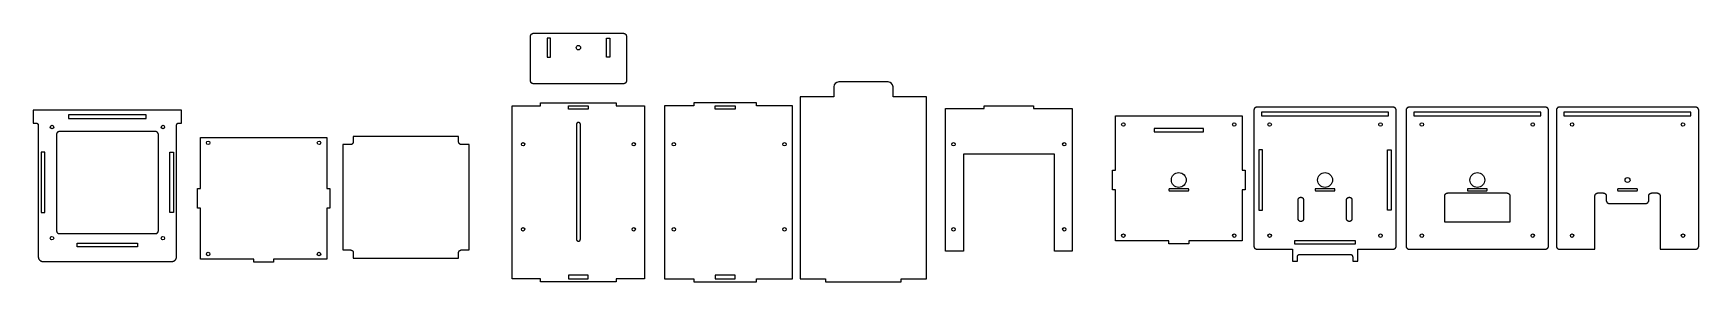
# Model space of a CAD drawing. Extents: x -925 to 760, y 690 to 942.
import ezdxf

# ---------------------------------------------------------------- set-up
doc = ezdxf.new("R2010")
doc.units = 0
for name, color, linetype in [('2D$CAMA_CAMARA', 7, 'CONTINUOUS'), ('2D$MOD_SUP', 7, 'CONTINUOUS'), ('DEFAULT', 7, 'CONTINUOUS')]:
    doc.layers.add(name, color=color, linetype=linetype)

msp = doc.modelspace()

# ---------------------------------------------------------------- linework, layer by layer
at = {"layer": '2D$CAMA_CAMARA'}
for p, q in [((-401.5, 936.6), (-405, 936.6)), ((-405, 936.6), (-405, 917.6)), ((-401.5, 917.6), (-401.5, 936.6)), ((-345, 917.6), (-345, 936.6)), ((-345, 936.6), (-341.5, 936.6)), ((-341.5, 936.6), (-341.5, 917.6)), ((-405, 917.6), (-401.5, 917.6)), ((-341.5, 917.6), (-345, 917.6))]:
    msp.add_line(p, q, dxfattribs=at)
at = {"layer": '2D$MOD_SUP'}
for p, q in [((-779.8, 863.8), (-924.8, 863.8)), ((-924.8, 863.8), (-924.8, 850.8)), ((-774.8, 863.8), (-779.8, 863.8)), ((-774.8, 850.8), (-774.8, 863.8)), ((-383.3, 864.9), (-383.3, 868.4)), ((-383.3, 868.4), (-363.3, 868.4)), ((-363.3, 864.9), (-383.3, 864.9)), ((-363.3, 868.4), (-363.3, 864.9)), ((-234.8, 864.9), (-234.8, 868.4)), ((-234.8, 868.4), (-214.8, 868.4)), ((-214.8, 864.9), (-234.8, 864.9)), ((-214.8, 868.4), (-214.8, 864.9)), ((446.3, 861.8), (317.8, 861.8)), ((317.8, 861.8), (317.8, 858.3)), ((446.3, 858.3), (446.3, 861.8)), ((464.2, 864.5), (464.1, 864.4)), ((464.1, 864.4), (464.1, 864.3)), ((464.1, 864.3), (464.1, 864.3)), ((464.1, 864.3), (464.1, 864.2)), ((464.1, 864.2), (464.1, 864.1)), ((464.1, 864.1), (464.1, 864)), ((464.1, 864), (464.1, 864)), ((464.1, 864), (464.1, 863.9)), ((464.1, 863.9), (464.1, 863.8)), ((464.1, 863.8), (464.1, 726.3)), ((464.3, 864.8), (464.2, 864.7)), ((464.2, 864.7), (464.2, 864.7)), ((464.2, 864.7), (464.2, 864.6)), ((464.2, 864.6), (464.2, 864.5)), ((464.2, 864.5), (464.2, 864.5)), ((464.4, 865.1), (464.3, 865)), ((464.3, 865), (464.3, 864.9)), ((464.3, 864.9), (464.3, 864.9)), ((464.3, 864.9), (464.3, 864.8)), ((464.5, 865.3), (464.4, 865.2)), ((464.4, 865.2), (464.4, 865.2)), ((464.4, 865.2), (464.4, 865.1)), ((464.6, 865.5), (464.5, 865.4)), ((464.5, 865.4), (464.5, 865.4)), ((464.5, 865.4), (464.5, 865.3)), ((464.7, 865.6), (464.6, 865.6)), ((464.6, 865.6), (464.6, 865.5)), ((464.8, 865.7), (464.7, 865.7)), ((464.7, 865.7), (464.7, 865.6)), ((464.9, 865.9), (464.8, 865.8)), ((464.8, 865.8), (464.8, 865.7)), ((465, 866), (464.9, 865.9)), ((464.9, 865.9), (464.9, 865.9)), ((465.1, 866.1), (465, 866)), ((465, 866), (465, 866)), ((465.2, 866.2), (465.1, 866.1)), ((465.1, 866.1), (465.1, 866.1)), ((465.3, 866.2), (465.2, 866.2)), ((465.4, 866.3), (465.3, 866.3)), ((465.3, 866.3), (465.3, 866.2)), ((465.5, 866.4), (465.4, 866.4)), ((465.4, 866.4), (465.4, 866.3)), ((465.6, 866.4), (465.5, 866.4)), ((465.7, 866.5), (465.6, 866.5)), ((465.6, 866.5), (465.6, 866.4)), ((465.8, 866.5), (465.7, 866.5)), ((465.9, 866.6), (465.8, 866.6)), ((465.8, 866.6), (465.8, 866.5)), ((466, 866.6), (465.9, 866.6)), ((466.1, 866.7), (466, 866.6)), ((466.2, 866.7), (466.1, 866.7)), ((466.1, 866.7), (466.1, 866.7)), ((466.3, 866.7), (466.2, 866.7)), ((466.4, 866.8), (466.3, 866.7)), ((466.3, 866.7), (466.3, 866.7)), ((466.5, 866.8), (466.4, 866.8)), ((466.6, 866.8), (466.5, 866.8)), ((466.5, 866.8), (466.5, 866.8)), ((466.7, 866.8), (466.6, 866.8)), ((466.8, 866.8), (466.7, 866.8)), ((466.9, 866.8), (466.8, 866.8)), ((466.8, 866.8), (466.8, 866.8)), ((467, 866.8), (466.9, 866.8)), ((467.1, 866.8), (467, 866.8)), ((467, 866.8), (467, 866.8)), ((605.1, 866.8), (467.1, 866.8)), ((600.3, 861.8), (471.8, 861.8)), ((471.8, 861.8), (471.8, 858.3)), ((600.3, 858.3), (600.3, 861.8)), ((605.2, 866.8), (605.1, 866.8)), ((605.3, 866.8), (605.2, 866.8)), ((605.2, 866.8), (605.2, 866.8)), ((605.4, 866.8), (605.3, 866.8)), ((605.5, 866.8), (605.4, 866.8)), ((605.4, 866.8), (605.4, 866.8)), ((605.6, 866.8), (605.5, 866.8)), ((605.7, 866.8), (605.6, 866.8)), ((605.6, 866.8), (605.6, 866.8)), ((605.8, 866.8), (605.7, 866.8)), ((605.8, 866.7), (605.8, 866.8)), ((605.9, 866.7), (605.8, 866.7)), ((606, 866.7), (605.9, 866.7)), ((606.1, 866.7), (606, 866.7)), ((606.2, 866.6), (606.1, 866.7)), ((606.1, 866.7), (606.1, 866.7)), ((606.3, 866.6), (606.2, 866.6)), ((606.4, 866.5), (606.3, 866.6)), ((606.3, 866.6), (606.3, 866.6)), ((606.5, 866.5), (606.4, 866.5)), ((606.6, 866.4), (606.5, 866.5)), ((606.5, 866.5), (606.5, 866.5)), ((606.7, 866.4), (606.6, 866.4)), ((606.8, 866.3), (606.7, 866.4)), ((606.7, 866.4), (606.7, 866.4)), ((606.9, 866.3), (606.8, 866.3)), ((606.9, 866.2), (606.9, 866.3)), ((607, 866.2), (606.9, 866.2)), ((607, 866.1), (607, 866.2)), ((607.1, 866.1), (607, 866.1)), ((607.2, 866), (607.1, 866.1)), ((607.3, 865.9), (607.2, 866)), ((607.2, 866), (607.2, 866)), ((607.4, 865.8), (607.3, 865.9)), ((607.3, 865.9), (607.3, 865.9)), ((607.4, 865.7), (607.4, 865.8)), ((607.5, 865.7), (607.4, 865.7)), ((607.5, 865.6), (607.5, 865.7)), ((607.6, 865.6), (607.5, 865.6)), ((607.6, 865.5), (607.6, 865.6)), ((607.6, 865.4), (607.6, 865.5)), ((607.7, 865.4), (607.6, 865.4)), ((607.7, 865.3), (607.7, 865.4)), ((607.8, 865.2), (607.7, 865.3)), ((607.8, 865.1), (607.8, 865.2)), ((607.8, 865.2), (607.8, 865.2)), ((607.9, 865), (607.8, 865.1)), ((607.9, 864.9), (607.9, 865)), ((607.9, 864.8), (607.9, 864.9)), ((607.9, 864.9), (607.9, 864.9)), ((608, 864.7), (607.9, 864.8)), ((608, 864.6), (608, 864.7)), ((608, 864.7), (608, 864.7)), ((608, 864.5), (608, 864.6)), ((608, 864.4), (608, 864.5)), ((608, 864.5), (608, 864.5)), ((608.1, 864.3), (608, 864.4)), ((608.1, 864.2), (608.1, 864.3)), ((608.1, 864.3), (608.1, 864.3)), ((608.1, 864.1), (608.1, 864.2)), ((608.1, 864), (608.1, 864.1)), ((608.1, 863.9), (608.1, 864)), ((608.1, 864), (608.1, 864)), ((608.1, 863.8), (608.1, 863.9)), ((608.1, 726.3), (608.1, 863.8)), ((616.2, 864.5), (616.1, 864.4)), ((616.1, 864.4), (616.1, 864.3)), ((616.1, 864.3), (616.1, 864.3)), ((616.1, 864.3), (616.1, 864.2)), ((616.1, 864.2), (616.1, 864.1)), ((616.1, 864.1), (616.1, 864)), ((616.1, 864), (616.1, 864)), ((616.1, 864), (616.1, 863.9)), ((616.1, 863.9), (616.1, 863.8)), ((616.1, 863.8), (616.1, 726.3)), ((616.3, 864.8), (616.2, 864.7)), ((616.2, 864.7), (616.2, 864.7)), ((616.2, 864.7), (616.2, 864.6)), ((616.2, 864.6), (616.2, 864.5)), ((616.2, 864.5), (616.2, 864.5)), ((616.4, 865.1), (616.3, 865)), ((616.3, 865), (616.3, 864.9)), ((616.3, 864.9), (616.3, 864.9)), ((616.3, 864.9), (616.3, 864.8)), ((616.5, 865.3), (616.4, 865.2)), ((616.4, 865.2), (616.4, 865.2)), ((616.4, 865.2), (616.4, 865.1)), ((616.6, 865.5), (616.5, 865.4)), ((616.5, 865.4), (616.5, 865.4)), ((616.5, 865.4), (616.5, 865.3)), ((616.7, 865.6), (616.6, 865.6)), ((616.6, 865.6), (616.6, 865.5)), ((616.8, 865.7), (616.7, 865.7)), ((616.7, 865.7), (616.7, 865.6)), ((616.9, 865.9), (616.8, 865.8)), ((616.8, 865.8), (616.8, 865.7)), ((617, 866), (616.9, 865.9)), ((616.9, 865.9), (616.9, 865.9)), ((617.1, 866.1), (617, 866)), ((617, 866), (617, 866)), ((617.2, 866.2), (617.1, 866.1)), ((617.1, 866.1), (617.1, 866.1)), ((617.3, 866.2), (617.2, 866.2)), ((617.4, 866.3), (617.3, 866.3)), ((617.3, 866.3), (617.3, 866.2)), ((617.5, 866.4), (617.4, 866.4)), ((617.4, 866.4), (617.4, 866.3)), ((617.6, 866.4), (617.5, 866.4)), ((617.7, 866.5), (617.6, 866.5)), ((617.6, 866.5), (617.6, 866.4)), ((617.8, 866.5), (617.7, 866.5)), ((617.9, 866.6), (617.8, 866.6)), ((617.8, 866.6), (617.8, 866.5)), ((618, 866.6), (617.9, 866.6)), ((618.1, 866.7), (618, 866.6)), ((618.2, 866.7), (618.1, 866.7)), ((618.1, 866.7), (618.1, 866.7)), ((618.3, 866.7), (618.2, 866.7)), ((618.4, 866.8), (618.3, 866.7)), ((618.3, 866.7), (618.3, 866.7)), ((618.5, 866.8), (618.4, 866.8)), ((618.6, 866.8), (618.5, 866.8)), ((618.5, 866.8), (618.5, 866.8)), ((618.7, 866.8), (618.6, 866.8)), ((618.8, 866.8), (618.7, 866.8)), ((618.9, 866.8), (618.8, 866.8)), ((618.8, 866.8), (618.8, 866.8)), ((619, 866.8), (618.9, 866.8)), ((619.1, 866.8), (619, 866.8)), ((619, 866.8), (619, 866.8)), ((757.1, 866.8), (619.1, 866.8)), ((752.3, 861.8), (623.8, 861.8)), ((623.8, 861.8), (623.8, 858.3)), ((752.3, 858.3), (752.3, 861.8)), ((757.2, 866.8), (757.1, 866.8)), ((757.3, 866.8), (757.2, 866.8)), ((757.2, 866.8), (757.2, 866.8)), ((757.4, 866.8), (757.3, 866.8)), ((757.5, 866.8), (757.4, 866.8)), ((757.4, 866.8), (757.4, 866.8)), ((757.6, 866.8), (757.5, 866.8)), ((757.7, 866.8), (757.6, 866.8)), ((757.6, 866.8), (757.6, 866.8)), ((757.8, 866.8), (757.7, 866.8)), ((757.8, 866.7), (757.8, 866.8)), ((757.9, 866.7), (757.8, 866.7)), ((758, 866.7), (757.9, 866.7)), ((758.1, 866.7), (758, 866.7)), ((758.2, 866.6), (758.1, 866.7)), ((758.1, 866.7), (758.1, 866.7)), ((758.3, 866.6), (758.2, 866.6)), ((758.4, 866.5), (758.3, 866.6)), ((758.3, 866.6), (758.3, 866.6)), ((758.5, 866.5), (758.4, 866.5)), ((758.6, 866.4), (758.5, 866.5)), ((758.5, 866.5), (758.5, 866.5)), ((758.7, 866.4), (758.6, 866.4)), ((758.8, 866.3), (758.7, 866.4)), ((758.7, 866.4), (758.7, 866.4)), ((758.9, 866.3), (758.8, 866.3)), ((758.9, 866.2), (758.9, 866.3)), ((759, 866.2), (758.9, 866.2)), ((759, 866.1), (759, 866.2)), ((759.1, 866.1), (759, 866.1)), ((759.2, 866), (759.1, 866.1)), ((759.3, 865.9), (759.2, 866)), ((759.2, 866), (759.2, 866)), ((759.4, 865.8), (759.3, 865.9)), ((759.3, 865.9), (759.3, 865.9)), ((759.4, 865.7), (759.4, 865.8)), ((759.5, 865.7), (759.4, 865.7)), ((759.5, 865.6), (759.5, 865.7)), ((759.6, 865.6), (759.5, 865.6)), ((759.6, 865.5), (759.6, 865.6)), ((759.6, 865.4), (759.6, 865.5)), ((759.7, 865.4), (759.6, 865.4)), ((759.7, 865.3), (759.7, 865.4)), ((759.8, 865.2), (759.7, 865.3)), ((759.8, 865.1), (759.8, 865.2)), ((759.8, 865.2), (759.8, 865.2)), ((759.9, 865), (759.8, 865.1)), ((759.9, 864.9), (759.9, 865)), ((759.9, 864.8), (759.9, 864.9)), ((759.9, 864.9), (759.9, 864.9)), ((760, 864.7), (759.9, 864.8)), ((760, 864.6), (760, 864.7)), ((760, 864.7), (760, 864.7)), ((760, 864.5), (760, 864.6)), ((760, 864.4), (760, 864.5)), ((760, 864.5), (760, 864.5)), ((760.1, 864.3), (760, 864.4)), ((760.1, 864.2), (760.1, 864.3)), ((760.1, 864.3), (760.1, 864.3)), ((760.1, 864.1), (760.1, 864.2)), ((760.1, 864), (760.1, 864.1)), ((760.1, 863.9), (760.1, 864)), ((760.1, 864), (760.1, 864)), ((760.1, 863.8), (760.1, 863.9)), ((760.1, 726.3), (760.1, 863.8)), ((-924.8, 850.8), (-921.8, 850.8)), ((-921.8, 850.8), (-921.8, 850.8)), ((-921.8, 850.8), (-921.7, 850.8)), ((-921.7, 850.8), (-921.7, 850.8)), ((-921.7, 850.8), (-921.6, 850.8)), ((-921.6, 850.8), (-921.6, 850.8)), ((-921.6, 850.8), (-921.5, 850.8)), ((-921.5, 850.8), (-921.5, 850.8)), ((-921.5, 850.8), (-921.4, 850.7)), ((-921.4, 850.7), (-921.4, 850.7)), ((-921.4, 850.7), (-921.3, 850.7)), ((-921.3, 850.7), (-921.3, 850.7)), ((-921.3, 850.7), (-921.2, 850.7)), ((-921.2, 850.7), (-921.2, 850.7)), ((-921.2, 850.7), (-921.2, 850.7)), ((-921.2, 850.7), (-921.1, 850.7)), ((-921.1, 850.7), (-921.1, 850.6)), ((-921.1, 850.6), (-921, 850.6)), ((-921, 850.6), (-921, 850.6)), ((-921, 850.6), (-920.9, 850.6)), ((-920.9, 850.6), (-920.9, 850.6)), ((-920.9, 850.6), (-920.8, 850.5)), ((-920.8, 850.5), (-920.8, 850.5)), ((-920.8, 850.5), (-920.7, 850.5)), ((-920.7, 850.5), (-920.7, 850.5)), ((-920.7, 850.5), (-920.7, 850.4)), ((-920.7, 850.4), (-920.6, 850.4)), ((-920.6, 850.4), (-920.6, 850.4)), ((-920.6, 850.4), (-920.5, 850.3)), ((-920.5, 850.3), (-920.5, 850.3)), ((-920.5, 850.3), (-920.5, 850.3)), ((-920.5, 850.3), (-920.4, 850.2)), ((-920.4, 850.2), (-920.4, 850.2)), ((-920.4, 850.2), (-920.3, 850.2)), ((-920.3, 850.2), (-920.3, 850.1)), ((-920.3, 850.1), (-920.3, 850.1)), ((-920.3, 850.1), (-920.2, 850)), ((-920.2, 850), (-920.2, 850)), ((-920.2, 850), (-920.2, 850)), ((-920.2, 850), (-920.2, 849.9)), ((-920.2, 849.9), (-920.1, 849.9)), ((-920.1, 849.9), (-920.1, 849.8)), ((-920.1, 849.8), (-920.1, 849.8)), ((-920.1, 849.8), (-920, 849.7)), ((-920, 849.7), (-920, 849.7)), ((-920, 849.7), (-920, 849.7)), ((-920, 849.7), (-920, 849.6)), ((-920, 849.6), (-920, 849.6)), ((-920, 849.6), (-919.9, 849.5)), ((-919.9, 849.5), (-919.9, 849.5)), ((-919.9, 849.5), (-919.9, 849.4)), ((-919.9, 849.4), (-919.9, 849.4)), ((-919.9, 849.4), (-919.9, 849.3)), ((-919.9, 849.3), (-919.9, 849.3)), ((-919.9, 849.3), (-919.9, 849.2)), ((-919.9, 849.2), (-919.8, 849.2)), ((-919.8, 849.2), (-919.8, 849.1)), ((-919.8, 849.1), (-919.8, 849.1)), ((-919.8, 849.1), (-919.8, 849.1)), ((-919.8, 849.1), (-919.8, 849)), ((-919.8, 849), (-919.8, 849)), ((-919.8, 849), (-919.8, 848.9)), ((-919.8, 848.9), (-919.8, 848.9)), ((-919.8, 848.9), (-919.8, 848.8)), ((-919.8, 848.8), (-919.8, 715.8)), ((-919.8, 848.8), (-919.8, 848.8)), ((-810.6, 859.3), (-889.1, 859.3)), ((-889.1, 859.3), (-889.1, 855.5)), ((-889.1, 855.5), (-810.6, 855.5)), ((-810.6, 855.5), (-810.6, 859.3)), ((-779.8, 849.1), (-779.8, 849.2)), ((-779.8, 849.2), (-779.7, 849.2)), ((-779.8, 849), (-779.8, 849.1)), ((-779.8, 849.1), (-779.8, 849.1)), ((-779.8, 849.1), (-779.8, 849.1)), ((-779.8, 848.9), (-779.8, 849)), ((-779.8, 849), (-779.8, 849)), ((-779.8, 848.8), (-779.8, 848.9)), ((-779.8, 848.9), (-779.8, 848.9)), ((-779.8, 715.8), (-779.8, 848.8)), ((-779.8, 848.8), (-779.8, 848.8)), ((-779.7, 849.5), (-779.6, 849.6)), ((-779.7, 849.4), (-779.7, 849.5)), ((-779.7, 849.5), (-779.7, 849.5)), ((-779.7, 849.3), (-779.7, 849.4)), ((-779.7, 849.4), (-779.7, 849.4)), ((-779.7, 849.2), (-779.7, 849.3)), ((-779.7, 849.3), (-779.7, 849.3)), ((-779.6, 849.7), (-779.5, 849.8)), ((-779.6, 849.6), (-779.6, 849.7)), ((-779.6, 849.7), (-779.6, 849.7)), ((-779.6, 849.7), (-779.6, 849.7)), ((-779.6, 849.6), (-779.6, 849.6)), ((-779.5, 849.8), (-779.5, 849.9)), ((-779.5, 849.9), (-779.4, 849.9)), ((-779.5, 849.8), (-779.5, 849.8)), ((-779.4, 850), (-779.3, 850.1)), ((-779.4, 849.9), (-779.4, 850)), ((-779.4, 850), (-779.4, 850)), ((-779.4, 850), (-779.4, 850)), ((-779.3, 850.1), (-779.3, 850.2)), ((-779.3, 850.2), (-779.2, 850.2)), ((-779.3, 850.1), (-779.3, 850.1)), ((-779.2, 850.2), (-779.1, 850.3)), ((-779.2, 850.2), (-779.2, 850.2)), ((-779.1, 850.3), (-779, 850.4)), ((-779.1, 850.3), (-779.1, 850.3)), ((-779.1, 850.3), (-779.1, 850.3)), ((-779, 850.4), (-779, 850.4)), ((-779, 850.4), (-778.9, 850.4)), ((-778.9, 850.4), (-778.9, 850.5)), ((-778.9, 850.5), (-778.9, 850.5)), ((-778.9, 850.5), (-778.8, 850.5)), ((-778.8, 850.5), (-778.7, 850.6)), ((-778.8, 850.5), (-778.8, 850.5)), ((-778.7, 850.6), (-778.7, 850.6)), ((-778.7, 850.6), (-778.6, 850.6)), ((-778.6, 850.6), (-778.6, 850.6)), ((-778.6, 850.6), (-778.5, 850.6)), ((-778.5, 850.6), (-778.5, 850.7)), ((-778.5, 850.7), (-778.4, 850.7)), ((-778.4, 850.7), (-778.4, 850.7)), ((-778.4, 850.7), (-778.4, 850.7)), ((-778.4, 850.7), (-778.3, 850.7)), ((-778.3, 850.7), (-778.3, 850.7)), ((-778.3, 850.7), (-778.2, 850.7)), ((-778.2, 850.7), (-778.1, 850.8)), ((-778.2, 850.7), (-778.2, 850.7)), ((-778.1, 850.8), (-778.1, 850.8)), ((-778.1, 850.8), (-778, 850.8)), ((-778, 850.8), (-778, 850.8)), ((-778, 850.8), (-777.9, 850.8)), ((-777.9, 850.8), (-777.9, 850.8)), ((-777.9, 850.8), (-777.8, 850.8)), ((-777.8, 850.8), (-777.8, 850.8)), ((-777.8, 850.8), (-774.8, 850.8)), ((170.1, 803.3), (170.1, 858.3)), ((170.1, 858.3), (298.1, 858.3)), ((259.1, 845.3), (209.1, 845.3)), ((209.1, 845.3), (209.1, 841.8)), ((259.1, 841.8), (259.1, 845.3)), ((298.1, 858.3), (298.1, 803.3)), ((317.8, 858.3), (446.3, 858.3)), ((471.8, 858.3), (600.3, 858.3)), ((623.8, 858.3), (752.3, 858.3)), ((-901.2, 839.8), (-901.3, 839.8)), ((-901.3, 839.8), (-901.3, 839.7)), ((-901.3, 839.7), (-901.3, 839.6)), ((-901.3, 839.6), (-901.3, 839.6)), ((-901.3, 839.6), (-901.3, 839.5)), ((-901.3, 839.5), (-901.3, 839.4)), ((-901.3, 839.4), (-901.3, 839.3)), ((-901.3, 839.3), (-901.3, 839.3)), ((-901.3, 839.3), (-901.3, 742)), ((-901.1, 840.2), (-901.2, 840.2)), ((-901.2, 840.2), (-901.2, 840.1)), ((-901.2, 840.1), (-901.2, 840)), ((-901.2, 840), (-901.2, 840)), ((-901.2, 840), (-901.2, 839.9)), ((-901.2, 839.9), (-901.2, 839.8)), ((-901, 840.5), (-901.1, 840.5)), ((-901.1, 840.5), (-901.1, 840.4)), ((-901.1, 840.4), (-901.1, 840.3)), ((-901.1, 840.3), (-901.1, 840.2)), ((-900.9, 840.7), (-901, 840.7)), ((-901, 840.7), (-901, 840.6)), ((-901, 840.6), (-901, 840.5)), ((-900.8, 840.9), (-900.9, 840.9)), ((-900.9, 840.9), (-900.9, 840.8)), ((-900.9, 840.8), (-900.9, 840.7)), ((-900.7, 841.1), (-900.8, 841)), ((-900.8, 841), (-900.8, 840.9)), ((-900.6, 841.2), (-900.7, 841.1)), ((-900.7, 841.1), (-900.7, 841.1)), ((-900.5, 841.3), (-900.6, 841.2)), ((-900.6, 841.2), (-900.6, 841.2)), ((-900.4, 841.4), (-900.5, 841.3)), ((-900.5, 841.3), (-900.5, 841.3)), ((-900.3, 841.5), (-900.4, 841.5)), ((-900.4, 841.5), (-900.4, 841.4)), ((-900.2, 841.6), (-900.3, 841.6)), ((-900.3, 841.6), (-900.3, 841.5)), ((-900.1, 841.7), (-900.2, 841.6)), ((-900, 841.7), (-900.1, 841.7)), ((-900.1, 841.7), (-900.1, 841.7)), ((-899.9, 841.8), (-900, 841.7)), ((-899.8, 841.9), (-899.9, 841.8)), ((-899.9, 841.8), (-899.9, 841.8)), ((-899.7, 841.9), (-899.8, 841.9)), ((-899.6, 842), (-899.7, 841.9)), ((-899.7, 841.9), (-899.7, 841.9)), ((-899.5, 842), (-899.6, 842)), ((-899.4, 842.1), (-899.5, 842)), ((-899.5, 842), (-899.5, 842)), ((-899.3, 842.1), (-899.4, 842.1)), ((-899.2, 842.1), (-899.3, 842.1)), ((-899.3, 842.1), (-899.3, 842.1)), ((-899.1, 842.2), (-899.2, 842.1)), ((-899, 842.2), (-899.1, 842.2)), ((-899.1, 842.2), (-899.1, 842.2)), ((-898.9, 842.2), (-899, 842.2)), ((-898.8, 842.2), (-898.9, 842.2)), ((-898.7, 842.3), (-898.8, 842.2)), ((-898.8, 842.2), (-898.8, 842.2)), ((-898.6, 842.3), (-898.7, 842.3)), ((-898.5, 842.3), (-898.6, 842.3)), ((-898.6, 842.3), (-898.6, 842.3)), ((-898.4, 842.3), (-898.5, 842.3)), ((-898.3, 842.3), (-898.4, 842.3)), ((-898.4, 842.3), (-898.4, 842.3)), ((-801.3, 842.3), (-898.3, 842.3)), ((-801.2, 842.3), (-801.3, 842.3)), ((-801.1, 842.3), (-801.2, 842.3)), ((-801.2, 842.3), (-801.2, 842.3)), ((-801, 842.3), (-801.1, 842.3)), ((-800.9, 842.3), (-801, 842.3)), ((-801, 842.3), (-801, 842.3)), ((-800.8, 842.2), (-800.9, 842.3)), ((-800.7, 842.2), (-800.8, 842.2)), ((-800.8, 842.2), (-800.8, 842.2)), ((-800.6, 842.2), (-800.7, 842.2)), ((-800.5, 842.2), (-800.6, 842.2)), ((-800.4, 842.1), (-800.5, 842.2)), ((-800.5, 842.2), (-800.5, 842.2)), ((-800.3, 842.1), (-800.4, 842.1)), ((-800.2, 842.1), (-800.3, 842.1)), ((-800.3, 842.1), (-800.3, 842.1)), ((-800.1, 842), (-800.2, 842.1)), ((-800, 842), (-800.1, 842)), ((-800.1, 842), (-800.1, 842)), ((-799.9, 841.9), (-800, 842)), ((-799.8, 841.9), (-799.9, 841.9)), ((-799.9, 841.9), (-799.9, 841.9)), ((-799.7, 841.8), (-799.8, 841.9)), ((-799.6, 841.7), (-799.7, 841.8)), ((-799.7, 841.8), (-799.7, 841.8)), ((-799.5, 841.7), (-799.6, 841.7)), ((-799.4, 841.6), (-799.5, 841.7)), ((-799.5, 841.7), (-799.5, 841.7)), ((-799.3, 841.6), (-799.4, 841.6)), ((-799.3, 841.5), (-799.3, 841.6)), ((-799.2, 841.5), (-799.3, 841.5)), ((-799.2, 841.4), (-799.2, 841.5)), ((-799.1, 841.3), (-799.2, 841.4)), ((-799, 841.2), (-799.1, 841.3)), ((-799.1, 841.3), (-799.1, 841.3)), ((-798.9, 841.1), (-799, 841.2)), ((-799, 841.2), (-799, 841.2)), ((-798.8, 841), (-798.9, 841.1)), ((-798.9, 841.1), (-798.9, 841.1)), ((-798.8, 840.9), (-798.8, 841)), ((-798.7, 840.9), (-798.8, 840.9)), ((-798.7, 840.8), (-798.7, 840.9)), ((-798.7, 840.7), (-798.7, 840.8)), ((-798.6, 840.7), (-798.7, 840.7)), ((-798.6, 840.6), (-798.6, 840.7)), ((-798.6, 840.5), (-798.6, 840.6)), ((-798.5, 840.5), (-798.6, 840.5)), ((-798.5, 840.4), (-798.5, 840.5)), ((-798.5, 840.3), (-798.5, 840.4)), ((-798.5, 840.2), (-798.5, 840.3)), ((-798.4, 840.2), (-798.5, 840.2)), ((-798.4, 840.1), (-798.4, 840.2)), ((-798.4, 840), (-798.4, 840.1)), ((-798.4, 839.9), (-798.4, 840)), ((-798.4, 840), (-798.4, 840)), ((-798.3, 839.8), (-798.4, 839.9)), ((-798.3, 839.7), (-798.3, 839.8)), ((-798.3, 839.8), (-798.3, 839.8)), ((-798.3, 839.6), (-798.3, 839.7)), ((-798.3, 839.5), (-798.3, 839.6)), ((-798.3, 839.6), (-798.3, 839.6)), ((-798.3, 839.4), (-798.3, 839.5)), ((-798.3, 839.3), (-798.3, 839.4)), ((-798.3, 742), (-798.3, 839.3)), ((-798.3, 839.3), (-798.3, 839.3)), ((-755.8, 784.8), (-755.8, 836.3)), ((-755.8, 836.3), (-627.8, 836.3)), ((-627.8, 836.3), (-627.8, 784.8)), ((209.1, 841.8), (259.1, 841.8)), ((167.1, 783.3), (167.1, 803.3)), ((167.1, 803.3), (170.1, 803.3)), ((298.1, 803.3), (301.1, 803.3)), ((301.1, 803.3), (301.1, 783.3)), ((-758.8, 764.8), (-758.8, 784.8)), ((-758.8, 784.8), (-755.8, 784.8)), ((-627.8, 784.8), (-624.8, 784.8)), ((-624.8, 784.8), (-624.8, 764.8)), ((170.1, 783.3), (167.1, 783.3)), ((170.1, 731.8), (170.1, 783.3)), ((301.1, 783.3), (298.1, 783.3)), ((298.1, 783.3), (298.1, 731.8)), ((655.1, 777.6), (655.2, 777.7)), ((655.1, 777.5), (655.1, 777.6)), ((655.1, 777.4), (655.1, 777.5)), ((655.1, 777.5), (655.1, 777.5)), ((655.1, 777.3), (655.1, 777.4)), ((655.1, 777.2), (655.1, 777.3)), ((655.1, 777.3), (655.1, 777.3)), ((655.1, 777.1), (655.1, 777.2)), ((655.1, 723.3), (655.1, 777.1)), ((655.1, 777.1), (655.1, 777.1)), ((655.2, 777.9), (655.2, 778)), ((655.2, 778), (655.3, 778)), ((655.2, 777.8), (655.2, 777.9)), ((655.2, 777.7), (655.2, 777.8)), ((655.2, 777.7), (655.2, 777.7)), ((655.3, 778.2), (655.4, 778.3)), ((655.3, 778.1), (655.3, 778.2)), ((655.3, 778.2), (655.3, 778.2)), ((655.3, 778), (655.3, 778.1)), ((655.4, 778.4), (655.5, 778.5)), ((655.4, 778.3), (655.4, 778.4)), ((655.4, 778.4), (655.4, 778.4)), ((655.5, 778.6), (655.6, 778.7)), ((655.5, 778.5), (655.5, 778.6)), ((655.5, 778.6), (655.5, 778.6)), ((655.6, 778.7), (655.6, 778.8)), ((655.6, 778.8), (655.7, 778.8)), ((655.7, 778.8), (655.7, 778.9)), ((655.7, 778.9), (655.8, 778.9)), ((655.8, 779), (655.9, 779.1)), ((655.8, 778.9), (655.8, 779)), ((655.9, 779.1), (656, 779.2)), ((655.9, 779.1), (655.9, 779.1)), ((656, 779.2), (656.1, 779.3)), ((656, 779.2), (656, 779.2)), ((656.1, 779.3), (656.2, 779.4)), ((656.1, 779.3), (656.1, 779.3)), ((656.2, 779.4), (656.3, 779.4)), ((656.3, 779.4), (656.3, 779.5)), ((656.3, 779.5), (656.4, 779.5)), ((656.4, 779.5), (656.5, 779.6)), ((656.5, 779.6), (656.5, 779.6)), ((656.5, 779.6), (656.6, 779.6)), ((656.6, 779.6), (656.6, 779.7)), ((656.6, 779.7), (656.7, 779.7)), ((656.7, 779.7), (656.8, 779.8)), ((656.8, 779.8), (656.9, 779.8)), ((656.9, 779.8), (656.9, 779.8)), ((656.9, 779.8), (657, 779.8)), ((657, 779.8), (657.1, 779.9)), ((657.1, 779.9), (657.1, 779.9)), ((657.1, 779.9), (657.2, 779.9)), ((657.2, 779.9), (657.3, 779.9)), ((657.3, 779.9), (657.3, 780)), ((657.3, 780), (657.4, 780)), ((657.4, 780), (657.5, 780)), ((657.5, 780), (657.5, 780)), ((657.5, 780), (657.6, 780)), ((657.6, 780), (657.7, 780)), ((657.7, 780), (657.8, 780)), ((657.8, 780), (657.9, 780.1)), ((657.8, 780), (657.8, 780)), ((657.9, 780.1), (658, 780.1)), ((658, 780.1), (658, 780.1)), ((658, 780.1), (658.1, 780.1)), ((658.1, 780.1), (663.6, 780.1)), ((663.6, 780.1), (663.7, 780.1)), ((663.7, 780.1), (663.7, 780.1)), ((663.7, 780.1), (663.8, 780.1)), ((663.8, 780.1), (663.9, 780)), ((663.9, 780), (663.9, 780)), ((663.9, 780), (664, 780)), ((664, 780), (664.1, 780)), ((664.1, 780), (664.1, 780)), ((664.1, 780), (664.2, 780)), ((664.2, 780), (664.3, 780)), ((664.3, 780), (664.3, 780)), ((664.3, 780), (664.4, 779.9)), ((664.4, 779.9), (664.5, 779.9)), ((664.5, 779.9), (664.6, 779.9)), ((664.6, 779.9), (664.6, 779.9)), ((664.6, 779.9), (664.7, 779.8)), ((664.7, 779.8), (664.8, 779.8)), ((664.8, 779.8), (664.8, 779.8)), ((664.8, 779.8), (664.9, 779.8)), ((664.9, 779.8), (665, 779.7)), ((665, 779.7), (665, 779.7)), ((665, 779.7), (665.1, 779.6)), ((665.1, 779.6), (665.2, 779.6)), ((665.2, 779.6), (665.2, 779.6)), ((665.2, 779.6), (665.3, 779.5)), ((665.3, 779.5), (665.4, 779.5)), ((665.4, 779.5), (665.4, 779.4)), ((665.4, 779.4), (665.5, 779.4)), ((665.5, 779.4), (665.5, 779.3)), ((665.5, 779.3), (665.6, 779.3)), ((665.6, 779.3), (665.7, 779.2)), ((665.7, 779.2), (665.7, 779.2)), ((665.7, 779.2), (665.8, 779.1)), ((665.8, 779.1), (665.8, 779.1)), ((665.8, 779.1), (665.9, 779)), ((665.9, 779), (665.9, 778.9)), ((665.9, 778.9), (666, 778.9)), ((666, 778.9), (666, 778.8)), ((666, 778.8), (666.1, 778.8)), ((666.1, 778.8), (666.1, 778.7)), ((666.1, 778.7), (666.1, 778.6)), ((666.1, 778.6), (666.2, 778.6)), ((666.2, 778.6), (666.2, 778.5)), ((666.2, 778.5), (666.3, 778.4)), ((666.3, 778.4), (666.3, 778.4)), ((666.3, 778.4), (666.3, 778.3)), ((666.3, 778.3), (666.4, 778.2)), ((666.4, 778.2), (666.4, 778.2)), ((666.4, 778.2), (666.4, 778.1)), ((666.4, 778.1), (666.4, 778)), ((666.4, 778), (666.5, 778)), ((666.5, 778), (666.5, 777.9)), ((666.5, 777.9), (666.5, 777.8)), ((666.5, 777.8), (666.5, 777.7)), ((666.5, 777.7), (666.5, 777.7)), ((666.5, 777.7), (666.5, 777.6)), ((666.5, 777.6), (666.6, 777.5)), ((666.6, 777.5), (666.6, 777.5)), ((666.6, 777.5), (666.6, 777.4)), ((666.6, 777.4), (666.6, 777.3)), ((666.6, 777.3), (666.6, 777.3)), ((666.6, 777.3), (666.6, 777.2)), ((666.6, 777.2), (666.6, 777.1)), ((666.6, 777.1), (666.6, 777.1)), ((666.6, 777.1), (666.6, 772.6)), ((709.6, 777.6), (709.7, 777.7)), ((709.6, 777.5), (709.6, 777.6)), ((709.6, 777.4), (709.6, 777.5)), ((709.6, 777.5), (709.6, 777.5)), ((709.6, 777.3), (709.6, 777.4)), ((709.6, 777.2), (709.6, 777.3)), ((709.6, 777.3), (709.6, 777.3)), ((709.6, 777.1), (709.6, 777.2)), ((709.6, 772.6), (709.6, 777.1)), ((709.6, 777.1), (709.6, 777.1)), ((709.7, 777.9), (709.7, 778)), ((709.7, 778), (709.8, 778)), ((709.7, 777.8), (709.7, 777.9)), ((709.7, 777.7), (709.7, 777.8)), ((709.7, 777.7), (709.7, 777.7)), ((709.8, 778.2), (709.9, 778.3)), ((709.8, 778.1), (709.8, 778.2)), ((709.8, 778.2), (709.8, 778.2)), ((709.8, 778), (709.8, 778.1)), ((709.9, 778.4), (710, 778.5)), ((709.9, 778.3), (709.9, 778.4)), ((709.9, 778.4), (709.9, 778.4)), ((710, 778.6), (710.1, 778.7)), ((710, 778.5), (710, 778.6)), ((710, 778.6), (710, 778.6)), ((710.1, 778.7), (710.1, 778.8)), ((710.1, 778.8), (710.2, 778.8)), ((710.2, 778.8), (710.2, 778.9)), ((710.2, 778.9), (710.3, 778.9)), ((710.3, 779), (710.4, 779.1)), ((710.3, 778.9), (710.3, 779)), ((710.4, 779.1), (710.5, 779.2)), ((710.4, 779.1), (710.4, 779.1)), ((710.5, 779.2), (710.6, 779.3)), ((710.5, 779.2), (710.5, 779.2)), ((710.6, 779.3), (710.7, 779.4)), ((710.6, 779.3), (710.6, 779.3)), ((710.7, 779.4), (710.8, 779.4)), ((710.8, 779.4), (710.8, 779.5)), ((710.8, 779.5), (710.9, 779.5)), ((710.9, 779.5), (710.9, 779.6)), ((710.9, 779.6), (711, 779.6)), ((711, 779.6), (711.1, 779.6)), ((711.1, 779.6), (711.1, 779.7)), ((711.1, 779.7), (711.2, 779.7)), ((711.2, 779.7), (711.3, 779.8)), ((711.3, 779.8), (711.3, 779.8)), ((711.3, 779.8), (711.4, 779.8)), ((711.4, 779.8), (711.5, 779.8)), ((711.5, 779.8), (711.6, 779.9)), ((711.6, 779.9), (711.6, 779.9)), ((711.6, 779.9), (711.7, 779.9)), ((711.7, 779.9), (711.8, 779.9)), ((711.8, 779.9), (711.8, 780)), ((711.8, 780), (711.9, 780)), ((711.9, 780), (712, 780)), ((712, 780), (712, 780)), ((712, 780), (712.1, 780)), ((712.1, 780), (712.2, 780)), ((712.2, 780), (712.3, 780)), ((712.3, 780), (712.4, 780.1)), ((712.3, 780), (712.3, 780)), ((712.4, 780.1), (712.5, 780.1)), ((712.5, 780.1), (712.5, 780.1)), ((712.5, 780.1), (712.6, 780.1)), ((712.6, 780.1), (718.1, 780.1)), ((718.1, 780.1), (718.2, 780.1)), ((718.2, 780.1), (718.2, 780.1)), ((718.2, 780.1), (718.3, 780.1)), ((718.3, 780.1), (718.4, 780)), ((718.4, 780), (718.4, 780)), ((718.4, 780), (718.5, 780)), ((718.5, 780), (718.6, 780)), ((718.6, 780), (718.6, 780)), ((718.6, 780), (718.7, 780)), ((718.7, 780), (718.8, 780)), ((718.8, 780), (718.9, 780)), ((718.9, 780), (718.9, 779.9)), ((718.9, 779.9), (719, 779.9)), ((719, 779.9), (719.1, 779.9)), ((719.1, 779.9), (719.1, 779.9)), ((719.1, 779.9), (719.2, 779.8)), ((719.2, 779.8), (719.3, 779.8)), ((719.3, 779.8), (719.3, 779.8)), ((719.3, 779.8), (719.4, 779.8)), ((719.4, 779.8), (719.5, 779.7)), ((719.5, 779.7), (719.5, 779.7)), ((719.5, 779.7), (719.6, 779.6)), ((719.6, 779.6), (719.7, 779.6)), ((719.7, 779.6), (719.7, 779.6)), ((719.7, 779.6), (719.8, 779.5)), ((719.8, 779.5), (719.9, 779.5)), ((719.9, 779.5), (719.9, 779.4)), ((719.9, 779.4), (720, 779.4)), ((720, 779.4), (720, 779.3)), ((720, 779.3), (720.1, 779.3)), ((720.1, 779.3), (720.2, 779.2)), ((720.2, 779.2), (720.2, 779.2)), ((720.2, 779.2), (720.3, 779.1)), ((720.3, 779.1), (720.3, 779.1)), ((720.3, 779.1), (720.4, 779)), ((720.4, 779), (720.4, 778.9)), ((720.4, 778.9), (720.5, 778.9)), ((720.5, 778.9), (720.5, 778.8)), ((720.5, 778.8), (720.6, 778.8)), ((720.6, 778.8), (720.6, 778.7)), ((720.6, 778.7), (720.6, 778.6)), ((720.6, 778.6), (720.7, 778.6)), ((720.7, 778.6), (720.7, 778.5)), ((720.7, 778.5), (720.8, 778.4)), ((720.8, 778.4), (720.8, 778.4)), ((720.8, 778.4), (720.8, 778.3)), ((720.8, 778.3), (720.9, 778.2)), ((720.9, 778.2), (720.9, 778.2)), ((720.9, 778.2), (720.9, 778.1)), ((720.9, 778.1), (720.9, 778)), ((720.9, 778), (721, 778)), ((721, 778), (721, 777.9)), ((721, 777.9), (721, 777.8)), ((721, 777.8), (721, 777.7)), ((721, 777.7), (721, 777.7)), ((721, 777.7), (721, 777.6)), ((721, 777.6), (721.1, 777.5)), ((721.1, 777.5), (721.1, 777.5)), ((721.1, 777.5), (721.1, 777.4)), ((721.1, 777.4), (721.1, 777.3)), ((721.1, 777.3), (721.1, 777.3)), ((721.1, 777.3), (721.1, 777.2)), ((721.1, 777.2), (721.1, 777.1)), ((721.1, 777.1), (721.1, 777.1)), ((721.1, 777.1), (721.1, 723.3)), ((-755.8, 764.8), (-758.8, 764.8)), ((-755.8, 713.3), (-755.8, 764.8)), ((-624.8, 764.8), (-627.8, 764.8)), ((-627.8, 764.8), (-627.8, 713.3)), ((666.6, 772.6), (666.6, 772.5)), ((666.6, 772.5), (666.6, 772.4)), ((666.6, 772.4), (666.6, 772.4)), ((666.6, 772.4), (666.6, 772.3)), ((666.6, 772.3), (666.6, 772.2)), ((666.6, 772.2), (666.6, 772.2)), ((666.6, 772.2), (666.6, 772.1)), ((666.6, 772.1), (666.6, 772)), ((666.6, 772), (666.7, 771.9)), ((666.7, 771.9), (666.7, 771.9)), ((666.7, 771.9), (666.7, 771.8)), ((666.7, 771.8), (666.7, 771.7)), ((666.7, 771.7), (666.7, 771.7)), ((666.7, 771.7), (666.8, 771.6)), ((666.8, 771.6), (666.8, 771.5)), ((666.8, 771.5), (666.8, 771.5)), ((666.8, 771.5), (666.8, 771.4)), ((666.8, 771.4), (666.9, 771.3)), ((666.9, 771.3), (666.9, 771.2)), ((666.9, 771.2), (666.9, 771.2)), ((666.9, 771.2), (667, 771.1)), ((667, 771.1), (667, 771)), ((667, 771), (667, 771)), ((667, 771), (667.1, 770.9)), ((667.1, 770.9), (667.1, 770.9)), ((667.1, 770.9), (667.2, 770.8)), ((667.2, 770.8), (667.2, 770.7)), ((667.2, 770.7), (667.3, 770.7)), ((667.3, 770.7), (667.3, 770.6)), ((667.3, 770.6), (667.4, 770.5)), ((667.4, 770.5), (667.4, 770.5)), ((667.4, 770.5), (667.5, 770.4)), ((667.5, 770.4), (667.5, 770.4)), ((667.5, 770.4), (667.6, 770.3)), ((667.6, 770.3), (667.6, 770.3)), ((667.6, 770.3), (667.7, 770.2)), ((667.7, 770.2), (667.8, 770.2)), ((667.8, 770.2), (667.8, 770.1)), ((667.8, 770.1), (667.9, 770.1)), ((667.9, 770.1), (667.9, 770)), ((667.9, 770), (668, 770)), ((668, 770), (668.1, 770)), ((668.1, 770), (668.1, 769.9)), ((668.1, 769.9), (668.2, 769.9)), ((668.2, 769.9), (668.3, 769.9)), ((668.3, 769.9), (668.3, 769.8)), ((668.3, 769.8), (668.4, 769.8)), ((668.4, 769.8), (668.5, 769.8)), ((668.5, 769.8), (668.6, 769.7)), ((668.6, 769.7), (668.6, 769.7)), ((668.6, 769.7), (668.7, 769.7)), ((668.7, 769.7), (668.8, 769.7)), ((668.8, 769.7), (668.8, 769.7)), ((668.8, 769.7), (668.9, 769.6)), ((668.9, 769.6), (669, 769.6)), ((669, 769.6), (669, 769.6)), ((669, 769.6), (669.1, 769.6)), ((669.1, 769.6), (669.2, 769.6)), ((669.2, 769.6), (669.3, 769.6)), ((669.3, 769.6), (669.3, 769.6)), ((669.3, 769.6), (669.4, 769.6)), ((669.4, 769.6), (669.5, 769.6)), ((669.5, 769.6), (669.5, 769.6)), ((669.5, 769.6), (669.6, 769.6)), ((669.6, 769.6), (706.6, 769.6)), ((706.6, 769.6), (706.7, 769.6)), ((706.7, 769.6), (706.7, 769.6)), ((706.7, 769.6), (706.8, 769.6)), ((706.8, 769.6), (706.9, 769.6)), ((706.9, 769.6), (706.9, 769.6)), ((706.9, 769.6), (707, 769.6)), ((707, 769.6), (707.1, 769.6)), ((707.1, 769.6), (707.1, 769.6)), ((707.1, 769.6), (707.2, 769.6)), ((707.2, 769.6), (707.3, 769.6)), ((707.3, 769.6), (707.3, 769.7)), ((707.3, 769.7), (707.4, 769.7)), ((707.4, 769.7), (707.5, 769.7)), ((707.5, 769.7), (707.6, 769.7)), ((707.6, 769.7), (707.7, 769.8)), ((707.6, 769.7), (707.6, 769.7)), ((707.7, 769.8), (707.8, 769.8)), ((707.8, 769.8), (707.9, 769.9)), ((707.8, 769.8), (707.8, 769.8)), ((707.9, 769.9), (708, 769.9)), ((708, 769.9), (708.1, 770)), ((708, 769.9), (708, 769.9)), ((708.1, 770), (708.2, 770)), ((708.2, 770), (708.3, 770.1)), ((708.2, 770), (708.2, 770)), ((708.3, 770.1), (708.4, 770.1)), ((708.4, 770.1), (708.4, 770.2)), ((708.4, 770.2), (708.5, 770.2)), ((708.5, 770.2), (708.5, 770.3)), ((708.5, 770.3), (708.6, 770.3)), ((708.6, 770.3), (708.7, 770.4)), ((708.7, 770.4), (708.8, 770.5)), ((708.7, 770.4), (708.7, 770.4)), ((708.8, 770.5), (708.9, 770.6)), ((708.8, 770.5), (708.8, 770.5)), ((708.9, 770.6), (708.9, 770.7)), ((708.9, 770.7), (709, 770.7)), ((709, 770.8), (709.1, 770.9)), ((709, 770.7), (709, 770.8)), ((709.1, 770.9), (709.1, 771)), ((709.1, 771), (709.2, 771)), ((709.1, 770.9), (709.1, 770.9)), ((709.2, 771.1), (709.3, 771.2)), ((709.2, 771), (709.2, 771.1)), ((709.3, 771.3), (709.4, 771.4)), ((709.3, 771.2), (709.3, 771.3)), ((709.3, 771.2), (709.3, 771.2)), ((709.4, 771.6), (709.5, 771.7)), ((709.4, 771.5), (709.4, 771.6)), ((709.4, 771.4), (709.4, 771.5)), ((709.4, 771.5), (709.4, 771.5)), ((709.5, 772), (709.6, 772.1)), ((709.5, 771.9), (709.5, 772)), ((709.5, 771.8), (709.5, 771.9)), ((709.5, 771.9), (709.5, 771.9)), ((709.5, 771.7), (709.5, 771.8)), ((709.5, 771.7), (709.5, 771.7)), ((709.6, 772.5), (709.6, 772.6)), ((709.6, 772.4), (709.6, 772.5)), ((709.6, 772.3), (709.6, 772.4)), ((709.6, 772.4), (709.6, 772.4)), ((709.6, 772.2), (709.6, 772.3)), ((709.6, 772.1), (709.6, 772.2)), ((709.6, 772.2), (709.6, 772.2)), ((-901.3, 742), (-901.3, 741.9)), ((-901.3, 741.9), (-901.3, 741.8)), ((-901.3, 741.8), (-901.3, 741.8)), ((-901.3, 741.8), (-901.3, 741.7)), ((-901.3, 741.7), (-901.3, 741.6)), ((-901.3, 741.6), (-901.3, 741.6)), ((-901.3, 741.6), (-901.3, 741.5)), ((-901.3, 741.5), (-901.2, 741.4)), ((-901.2, 741.4), (-901.2, 741.4)), ((-901.2, 741.4), (-901.2, 741.3)), ((-798.4, 741.3), (-798.4, 741.4)), ((-798.4, 741.4), (-798.3, 741.4)), ((-798.3, 741.9), (-798.3, 742)), ((-798.3, 741.8), (-798.3, 741.9)), ((-798.3, 741.7), (-798.3, 741.8)), ((-798.3, 741.8), (-798.3, 741.8)), ((-798.3, 741.6), (-798.3, 741.7)), ((-798.3, 741.5), (-798.3, 741.6)), ((-798.3, 741.6), (-798.3, 741.6)), ((-798.3, 741.4), (-798.3, 741.5)), ((-901.2, 741.3), (-901.2, 741.2)), ((-901.2, 741.2), (-901.2, 741.2)), ((-901.2, 741.2), (-901.2, 741.1)), ((-901.2, 741.1), (-901.1, 741)), ((-901.1, 741), (-901.1, 740.9)), ((-901.1, 740.9), (-901.1, 740.9)), ((-901.1, 740.9), (-901.1, 740.8)), ((-901.1, 740.8), (-901, 740.7)), ((-901, 740.7), (-901, 740.7)), ((-901, 740.7), (-901, 740.6)), ((-901, 740.6), (-900.9, 740.5)), ((-900.9, 740.5), (-900.9, 740.5)), ((-900.9, 740.5), (-900.9, 740.4)), ((-900.9, 740.4), (-900.8, 740.3)), ((-900.8, 740.3), (-900.8, 740.3)), ((-900.8, 740.3), (-900.7, 740.2)), ((-900.7, 740.2), (-900.7, 740.1)), ((-900.7, 740.1), (-900.6, 740.1)), ((-900.6, 740.1), (-900.6, 740)), ((-900.6, 740), (-900.5, 740)), ((-900.5, 740), (-900.5, 739.9)), ((-900.5, 739.9), (-900.4, 739.9)), ((-900.4, 739.9), (-900.4, 739.8)), ((-900.4, 739.8), (-900.3, 739.8)), ((-900.3, 739.8), (-900.3, 739.7)), ((-900.3, 739.7), (-900.2, 739.7)), ((-900.2, 739.7), (-900.1, 739.6)), ((-900.1, 739.6), (-900.1, 739.6)), ((-900.1, 739.6), (-900, 739.5)), ((-900, 739.5), (-899.9, 739.5)), ((-899.9, 739.5), (-899.9, 739.4)), ((-899.9, 739.4), (-899.8, 739.4)), ((-899.8, 739.4), (-899.7, 739.4)), ((-899.7, 739.4), (-899.7, 739.3)), ((-899.7, 739.3), (-899.6, 739.3)), ((-899.6, 739.3), (-899.5, 739.2)), ((-899.5, 739.2), (-899.5, 739.2)), ((-899.5, 739.2), (-899.4, 739.2)), ((-899.4, 739.2), (-899.3, 739.2)), ((-899.3, 739.2), (-899.3, 739.1)), ((-899.3, 739.1), (-899.2, 739.1)), ((-899.2, 739.1), (-899.1, 739.1)), ((-899.1, 739.1), (-899.1, 739.1)), ((-899.1, 739.1), (-899, 739.1)), ((-899, 739.1), (-898.9, 739)), ((-898.9, 739), (-898.8, 739)), ((-898.8, 739), (-898.8, 739)), ((-898.8, 739), (-898.7, 739)), ((-898.7, 739), (-898.6, 739)), ((-898.6, 739), (-898.6, 739)), ((-898.6, 739), (-898.5, 739)), ((-898.5, 739), (-898.4, 739)), ((-898.4, 739), (-898.4, 739)), ((-898.4, 739), (-898.3, 739)), ((-898.3, 739), (-801.3, 739)), ((-801.3, 739), (-801.2, 739)), ((-801.2, 739), (-801.2, 739)), ((-801.2, 739), (-801.1, 739)), ((-801.1, 739), (-801, 739)), ((-801, 739), (-801, 739)), ((-801, 739), (-800.9, 739)), ((-800.9, 739), (-800.8, 739)), ((-800.8, 739), (-800.8, 739)), ((-800.8, 739), (-800.7, 739)), ((-800.7, 739), (-800.6, 739.1)), ((-800.6, 739.1), (-800.5, 739.1)), ((-800.5, 739.1), (-800.5, 739.1)), ((-800.5, 739.1), (-800.4, 739.1)), ((-800.4, 739.1), (-800.3, 739.1)), ((-800.3, 739.1), (-800.3, 739.2)), ((-800.3, 739.2), (-800.2, 739.2)), ((-800.2, 739.2), (-800.1, 739.2)), ((-800.1, 739.2), (-800, 739.3)), ((-800.1, 739.2), (-800.1, 739.2)), ((-800, 739.3), (-799.9, 739.3)), ((-799.9, 739.3), (-799.9, 739.4)), ((-799.9, 739.4), (-799.8, 739.4)), ((-799.8, 739.4), (-799.7, 739.4)), ((-799.7, 739.4), (-799.7, 739.5)), ((-799.7, 739.5), (-799.6, 739.5)), ((-799.6, 739.5), (-799.5, 739.6)), ((-799.5, 739.6), (-799.4, 739.7)), ((-799.5, 739.6), (-799.5, 739.6)), ((-799.4, 739.7), (-799.3, 739.7)), ((-799.3, 739.7), (-799.3, 739.8)), ((-799.3, 739.8), (-799.2, 739.8)), ((-799.2, 739.8), (-799.2, 739.9)), ((-799.2, 739.9), (-799.1, 739.9)), ((-799.1, 739.9), (-799.1, 740)), ((-799.1, 740), (-799, 740)), ((-799, 740), (-799, 740.1)), ((-799, 740.1), (-798.9, 740.1)), ((-798.9, 740.2), (-798.8, 740.3)), ((-798.9, 740.1), (-798.9, 740.2)), ((-798.8, 740.3), (-798.7, 740.4)), ((-798.8, 740.3), (-798.8, 740.3)), ((-798.7, 740.5), (-798.6, 740.6)), ((-798.7, 740.4), (-798.7, 740.5)), ((-798.7, 740.5), (-798.7, 740.5)), ((-798.6, 740.7), (-798.5, 740.8)), ((-798.6, 740.6), (-798.6, 740.7)), ((-798.6, 740.7), (-798.6, 740.7)), ((-798.5, 741), (-798.4, 741.1)), ((-798.5, 740.9), (-798.5, 741)), ((-798.5, 740.8), (-798.5, 740.9)), ((-798.5, 740.9), (-798.5, 740.9)), ((-798.4, 741.2), (-798.4, 741.3)), ((-798.4, 741.1), (-798.4, 741.2)), ((-798.4, 741.2), (-798.4, 741.2)), ((224.1, 731.8), (170.1, 731.8)), ((224.1, 728.8), (224.1, 731.8)), ((244.1, 728.8), (224.1, 728.8)), ((298.1, 731.8), (244.1, 731.8)), ((244.1, 731.8), (244.1, 728.8)), ((464.1, 726.3), (464.1, 726.3)), ((464.1, 726.3), (464.1, 726.2)), ((464.1, 726.2), (464.1, 726.1)), ((464.1, 726.1), (464.1, 726.1)), ((464.1, 726.1), (464.1, 726)), ((464.1, 726), (464.1, 725.9)), ((464.1, 725.9), (464.1, 725.9)), ((464.1, 725.9), (464.1, 725.8)), ((464.1, 725.8), (464.2, 725.7)), ((464.2, 725.7), (464.2, 725.7)), ((464.2, 725.7), (464.2, 725.6)), ((464.2, 725.6), (464.2, 725.5)), ((464.2, 725.5), (464.2, 725.5)), ((464.2, 725.5), (464.3, 725.4)), ((464.3, 725.4), (464.3, 725.3)), ((464.3, 725.3), (464.3, 725.2)), ((464.3, 725.2), (464.3, 725.2)), ((464.3, 725.2), (464.4, 725.1)), ((464.4, 725.1), (464.4, 725)), ((464.4, 725), (464.4, 725)), ((464.4, 725), (464.5, 724.9)), ((464.5, 724.9), (464.5, 724.8)), ((464.5, 724.8), (464.5, 724.8)), ((464.5, 724.8), (464.6, 724.7)), ((464.6, 724.7), (464.6, 724.6)), ((464.6, 724.6), (464.7, 724.6)), ((464.7, 724.6), (464.7, 724.5)), ((464.7, 724.5), (464.8, 724.5)), ((607.4, 724.5), (607.5, 724.5)), ((607.5, 724.5), (607.5, 724.6)), ((607.5, 724.6), (607.6, 724.6)), ((607.6, 724.7), (607.6, 724.8)), ((607.6, 724.8), (607.7, 724.8)), ((607.6, 724.6), (607.6, 724.7)), ((607.7, 724.9), (607.8, 725)), ((607.7, 724.8), (607.7, 724.9)), ((607.8, 725.1), (607.9, 725.2)), ((607.8, 725), (607.8, 725.1)), ((607.8, 725), (607.8, 725)), ((607.9, 725.4), (608, 725.5)), ((607.9, 725.3), (607.9, 725.4)), ((607.9, 725.2), (607.9, 725.3)), ((607.9, 725.2), (607.9, 725.2)), ((608, 725.8), (608.1, 725.9)), ((608, 725.7), (608, 725.8)), ((608, 725.6), (608, 725.7)), ((608, 725.7), (608, 725.7)), ((608, 725.5), (608, 725.6)), ((608, 725.5), (608, 725.5)), ((608.1, 726.2), (608.1, 726.3)), ((608.1, 726.3), (608.1, 726.3)), ((608.1, 726.1), (608.1, 726.2)), ((608.1, 726), (608.1, 726.1)), ((608.1, 726.1), (608.1, 726.1)), ((608.1, 725.9), (608.1, 726)), ((608.1, 725.9), (608.1, 725.9)), ((616.1, 726.3), (616.1, 726.3)), ((616.1, 726.3), (616.1, 726.2)), ((616.1, 726.2), (616.1, 726.1)), ((616.1, 726.1), (616.1, 726.1)), ((616.1, 726.1), (616.1, 726)), ((616.1, 726), (616.1, 725.9)), ((616.1, 725.9), (616.1, 725.9)), ((616.1, 725.9), (616.1, 725.8)), ((616.1, 725.8), (616.2, 725.7)), ((616.2, 725.7), (616.2, 725.7)), ((616.2, 725.7), (616.2, 725.6)), ((616.2, 725.6), (616.2, 725.5)), ((616.2, 725.5), (616.2, 725.5)), ((616.2, 725.5), (616.3, 725.4)), ((616.3, 725.4), (616.3, 725.3)), ((616.3, 725.3), (616.3, 725.2)), ((616.3, 725.2), (616.3, 725.2)), ((616.3, 725.2), (616.4, 725.1)), ((616.4, 725.1), (616.4, 725)), ((616.4, 725), (616.4, 725)), ((616.4, 725), (616.5, 724.9)), ((616.5, 724.9), (616.5, 724.8)), ((616.5, 724.8), (616.5, 724.8)), ((616.5, 724.8), (616.6, 724.7)), ((616.6, 724.7), (616.6, 724.6)), ((616.6, 724.6), (616.7, 724.6)), ((616.7, 724.6), (616.7, 724.5)), ((616.7, 724.5), (616.8, 724.5)), ((759.4, 724.5), (759.5, 724.5)), ((759.5, 724.5), (759.5, 724.6)), ((759.5, 724.6), (759.6, 724.6)), ((759.6, 724.7), (759.6, 724.8)), ((759.6, 724.8), (759.7, 724.8)), ((759.6, 724.6), (759.6, 724.7)), ((759.7, 724.9), (759.8, 725)), ((759.7, 724.8), (759.7, 724.9)), ((759.8, 725.1), (759.9, 725.2)), ((759.8, 725), (759.8, 725.1)), ((759.8, 725), (759.8, 725)), ((759.9, 725.4), (760, 725.5)), ((759.9, 725.3), (759.9, 725.4)), ((759.9, 725.2), (759.9, 725.3)), ((759.9, 725.2), (759.9, 725.2)), ((760, 725.8), (760.1, 725.9)), ((760, 725.7), (760, 725.8)), ((760, 725.6), (760, 725.7)), ((760, 725.7), (760, 725.7)), ((760, 725.5), (760, 725.6)), ((760, 725.5), (760, 725.5)), ((760.1, 726.2), (760.1, 726.3)), ((760.1, 726.3), (760.1, 726.3)), ((760.1, 726.1), (760.1, 726.2)), ((760.1, 726), (760.1, 726.1)), ((760.1, 726.1), (760.1, 726.1)), ((760.1, 725.9), (760.1, 726)), ((760.1, 725.9), (760.1, 725.9)), ((-919.8, 715.8), (-919.8, 715.7)), ((-919.8, 715.7), (-919.8, 715.6)), ((-919.8, 715.6), (-919.8, 715.4)), ((-919.8, 715.4), (-919.8, 715.3)), ((-919.8, 715.3), (-919.8, 715.2)), ((-919.8, 715.2), (-919.8, 715.1)), ((-919.8, 715.1), (-919.7, 715)), ((-919.7, 715), (-919.7, 714.9)), ((-919.7, 714.9), (-919.7, 714.8)), ((-919.7, 714.8), (-919.7, 714.6)), ((-919.7, 714.6), (-919.6, 714.5)), ((-919.6, 714.5), (-919.6, 714.4)), ((-919.6, 714.4), (-919.6, 714.3)), ((-919.6, 714.3), (-919.5, 714.2)), ((-919.5, 714.2), (-919.5, 714.1)), ((-919.5, 714.1), (-919.4, 713.9)), ((-919.4, 713.9), (-919.4, 713.8)), ((-919.4, 713.8), (-919.4, 713.7)), ((-919.4, 713.7), (-919.3, 713.6)), ((-919.3, 713.6), (-919.2, 713.5)), ((-919.2, 713.5), (-919.2, 713.4)), ((-919.2, 713.4), (-919.1, 713.3)), ((-919.1, 713.3), (-919.1, 713.2)), ((-919.1, 713.2), (-919, 713)), ((-919, 713), (-918.9, 712.9)), ((-918.9, 712.9), (-918.8, 712.8)), ((-918.8, 712.8), (-918.8, 712.7)), ((-918.8, 712.7), (-918.7, 712.6)), ((-918.7, 712.6), (-918.6, 712.5)), ((-918.6, 712.5), (-918.5, 712.4)), ((-918.5, 712.4), (-918.4, 712.3)), ((-918.4, 712.3), (-918.3, 712.2)), ((-918.3, 712.2), (-918.2, 712.2)), ((-918.2, 712.2), (-918.1, 712.1)), ((-918.1, 712.1), (-918.1, 712)), ((-918.1, 712), (-918, 711.9)), ((-918, 711.9), (-917.9, 711.8)), ((-917.9, 711.8), (-917.7, 711.7)), ((-917.7, 711.7), (-917.6, 711.7)), ((-917.6, 711.7), (-917.5, 711.6)), ((-917.5, 711.6), (-917.4, 711.5)), ((-917.4, 711.5), (-917.3, 711.5)), ((-917.3, 711.5), (-917.2, 711.4)), ((-917.2, 711.4), (-917.1, 711.3)), ((-917.1, 711.3), (-917, 711.3)), ((-917, 711.3), (-916.9, 711.2)), ((-916.9, 711.2), (-916.8, 711.2)), ((-916.8, 711.2), (-916.6, 711.1)), ((-916.6, 711.1), (-916.5, 711.1)), ((-916.5, 711.1), (-916.4, 711)), ((-916.4, 711), (-916.3, 711)), ((-916.3, 711), (-916.2, 711)), ((-916.2, 711), (-916.1, 710.9)), ((-916.1, 710.9), (-915.9, 710.9)), ((-915.9, 710.9), (-915.8, 710.9)), ((-915.8, 710.9), (-915.7, 710.9)), ((-915.7, 710.9), (-915.6, 710.8)), ((-915.6, 710.8), (-915.5, 710.8)), ((-915.5, 710.8), (-915.4, 710.8)), ((-915.4, 710.8), (-915.2, 710.8)), ((-915.2, 710.8), (-915.1, 710.8)), ((-915.1, 710.8), (-915, 710.8)), ((-915, 710.8), (-914.9, 710.8)), ((-914.9, 710.8), (-914.8, 710.8)), ((-914.8, 710.8), (-784.8, 710.8)), ((-784.8, 710.8), (-784.7, 710.8)), ((-784.7, 710.8), (-784.6, 710.8)), ((-784.6, 710.8), (-784.5, 710.8)), ((-784.5, 710.8), (-784.4, 710.8)), ((-784.4, 710.8), (-784.2, 710.8)), ((-784.2, 710.8), (-784.1, 710.8)), ((-784.1, 710.8), (-784, 710.8)), ((-784, 710.8), (-783.9, 710.9)), ((-783.9, 710.9), (-783.8, 710.9)), ((-783.8, 710.9), (-783.7, 710.9)), ((-783.7, 710.9), (-783.5, 710.9)), ((-783.5, 710.9), (-783.4, 711)), ((-783.4, 711), (-783.3, 711)), ((-783.3, 711), (-783.2, 711)), ((-783.2, 711), (-783.1, 711.1)), ((-783.1, 711.1), (-783, 711.1)), ((-783, 711.1), (-782.8, 711.2)), ((-782.8, 711.2), (-782.7, 711.2)), ((-782.7, 711.2), (-782.6, 711.3)), ((-782.6, 711.3), (-782.5, 711.3)), ((-782.5, 711.3), (-782.4, 711.4)), ((-782.4, 711.4), (-782.3, 711.5)), ((-782.3, 711.5), (-782.2, 711.5)), ((-782.2, 711.5), (-782.1, 711.6)), ((-782.1, 711.6), (-782, 711.7)), ((-782, 711.7), (-781.9, 711.7)), ((-781.9, 711.7), (-781.7, 711.8)), ((-781.7, 711.8), (-781.6, 711.9)), ((-781.6, 711.9), (-781.5, 712)), ((-781.5, 712.1), (-781.4, 712.2)), ((-781.5, 712), (-781.5, 712.1)), ((-781.4, 712.2), (-781.3, 712.2)), ((-781.3, 712.2), (-781.2, 712.3)), ((-781.2, 712.3), (-781.1, 712.4)), ((-781.1, 712.4), (-781, 712.5)), ((-781, 712.5), (-780.9, 712.6)), ((-780.9, 712.6), (-780.8, 712.7)), ((-780.8, 712.8), (-780.7, 712.9)), ((-780.8, 712.7), (-780.8, 712.8)), ((-780.7, 712.9), (-780.6, 713)), ((-780.6, 713), (-780.5, 713.2)), ((-780.5, 713.3), (-780.4, 713.4)), ((-780.5, 713.2), (-780.5, 713.3)), ((-780.4, 713.5), (-780.3, 713.6)), ((-780.4, 713.4), (-780.4, 713.5)), ((-780.3, 713.6), (-780.2, 713.7)), ((-780.2, 713.9), (-780.1, 714.1)), ((-780.2, 713.8), (-780.2, 713.9)), ((-780.2, 713.7), (-780.2, 713.8)), ((-780.1, 714.2), (-780, 714.3)), ((-780.1, 714.1), (-780.1, 714.2)), ((-780, 714.5), (-779.9, 714.6)), ((-780, 714.4), (-780, 714.5)), ((-780, 714.3), (-780, 714.4)), ((-779.9, 715), (-779.8, 715.1)), ((-779.9, 714.9), (-779.9, 715)), ((-779.9, 714.8), (-779.9, 714.9)), ((-779.9, 714.6), (-779.9, 714.8)), ((-779.8, 715.7), (-779.8, 715.8)), ((-779.8, 715.6), (-779.8, 715.7)), ((-779.8, 715.4), (-779.8, 715.6)), ((-779.8, 715.3), (-779.8, 715.4)), ((-779.8, 715.2), (-779.8, 715.3)), ((-779.8, 715.1), (-779.8, 715.2)), ((-701.8, 713.3), (-755.8, 713.3)), ((-701.8, 710.3), (-701.8, 713.3)), ((-681.8, 710.3), (-701.8, 710.3)), ((-627.8, 713.3), (-681.8, 713.3)), ((-681.8, 713.3), (-681.8, 710.3)), ((464.8, 724.5), (464.8, 724.4)), ((464.8, 724.4), (464.9, 724.3)), ((464.9, 724.3), (464.9, 724.3)), ((464.9, 724.3), (465, 724.2)), ((465, 724.2), (465, 724.2)), ((465, 724.2), (465.1, 724.1)), ((465.1, 724.1), (465.1, 724.1)), ((465.1, 724.1), (465.2, 724)), ((465.2, 724), (465.3, 724)), ((465.3, 724), (465.3, 723.9)), ((465.3, 723.9), (465.4, 723.9)), ((465.4, 723.9), (465.4, 723.8)), ((465.4, 723.8), (465.5, 723.8)), ((465.5, 723.8), (465.6, 723.8)), ((465.6, 723.8), (465.6, 723.7)), ((465.6, 723.7), (465.7, 723.7)), ((465.7, 723.7), (465.8, 723.6)), ((465.8, 723.6), (465.8, 723.6)), ((465.8, 723.6), (465.9, 723.6)), ((465.9, 723.6), (466, 723.6)), ((466, 723.6), (466.1, 723.5)), ((466.1, 723.5), (466.1, 723.5)), ((466.1, 723.5), (466.2, 723.5)), ((466.2, 723.5), (466.3, 723.5)), ((466.3, 723.5), (466.3, 723.4)), ((466.3, 723.4), (466.4, 723.4)), ((466.4, 723.4), (466.5, 723.4)), ((466.5, 723.4), (466.5, 723.4)), ((466.5, 723.4), (466.6, 723.4)), ((466.6, 723.4), (466.7, 723.4)), ((466.7, 723.4), (466.8, 723.4)), ((466.8, 723.4), (466.8, 723.4)), ((466.8, 723.4), (466.9, 723.4)), ((466.9, 723.4), (467, 723.3)), ((467, 723.3), (467, 723.3)), ((467, 723.3), (467.1, 723.3)), ((467.1, 723.3), (605.1, 723.3)), ((605.1, 723.3), (605.2, 723.3)), ((605.2, 723.3), (605.3, 723.4)), ((605.2, 723.3), (605.2, 723.3)), ((605.3, 723.4), (605.4, 723.4)), ((605.4, 723.4), (605.4, 723.4)), ((605.4, 723.4), (605.5, 723.4)), ((605.5, 723.4), (605.6, 723.4)), ((605.6, 723.4), (605.6, 723.4)), ((605.6, 723.4), (605.7, 723.4)), ((605.7, 723.4), (605.8, 723.4)), ((605.8, 723.4), (605.9, 723.5)), ((605.8, 723.4), (605.8, 723.4)), ((605.9, 723.5), (606, 723.5)), ((606, 723.5), (606.1, 723.5)), ((606.1, 723.5), (606.2, 723.6)), ((606.1, 723.5), (606.1, 723.5)), ((606.2, 723.6), (606.3, 723.6)), ((606.3, 723.6), (606.3, 723.6)), ((606.3, 723.6), (606.4, 723.6)), ((606.4, 723.6), (606.5, 723.7)), ((606.5, 723.7), (606.6, 723.8)), ((606.5, 723.7), (606.5, 723.7)), ((606.6, 723.8), (606.7, 723.8)), ((606.7, 723.8), (606.8, 723.9)), ((606.7, 723.8), (606.7, 723.8)), ((606.8, 723.9), (606.9, 723.9)), ((606.9, 723.9), (606.9, 724)), ((606.9, 724), (607, 724)), ((607, 724), (607, 724.1)), ((607, 724.1), (607.1, 724.1)), ((607.1, 724.1), (607.2, 724.2)), ((607.2, 724.2), (607.3, 724.3)), ((607.2, 724.2), (607.2, 724.2)), ((607.3, 724.3), (607.4, 724.4)), ((607.3, 724.3), (607.3, 724.3)), ((607.4, 724.4), (607.4, 724.5)), ((616.8, 724.5), (616.8, 724.4)), ((616.8, 724.4), (616.9, 724.3)), ((616.9, 724.3), (616.9, 724.3)), ((616.9, 724.3), (617, 724.2)), ((617, 724.2), (617, 724.2)), ((617, 724.2), (617.1, 724.1)), ((617.1, 724.1), (617.1, 724.1)), ((617.1, 724.1), (617.2, 724)), ((617.2, 724), (617.3, 724)), ((617.3, 724), (617.3, 723.9)), ((617.3, 723.9), (617.4, 723.9)), ((617.4, 723.9), (617.4, 723.8)), ((617.4, 723.8), (617.5, 723.8)), ((617.5, 723.8), (617.6, 723.8)), ((617.6, 723.8), (617.6, 723.7)), ((617.6, 723.7), (617.7, 723.7)), ((617.7, 723.7), (617.8, 723.6)), ((617.8, 723.6), (617.8, 723.6)), ((617.8, 723.6), (617.9, 723.6)), ((617.9, 723.6), (618, 723.6)), ((618, 723.6), (618.1, 723.5)), ((618.1, 723.5), (618.1, 723.5)), ((618.1, 723.5), (618.2, 723.5)), ((618.2, 723.5), (618.3, 723.5)), ((618.3, 723.5), (618.3, 723.4)), ((618.3, 723.4), (618.4, 723.4)), ((618.4, 723.4), (618.5, 723.4)), ((618.5, 723.4), (618.5, 723.4)), ((618.5, 723.4), (618.6, 723.4)), ((618.6, 723.4), (618.7, 723.4)), ((618.7, 723.4), (618.8, 723.4)), ((618.8, 723.4), (618.8, 723.4)), ((618.8, 723.4), (618.9, 723.4)), ((618.9, 723.4), (619, 723.3)), ((619, 723.3), (619, 723.3)), ((619, 723.3), (619.1, 723.3)), ((619.1, 723.3), (655.1, 723.3)), ((721.1, 723.3), (757.1, 723.3)), ((757.1, 723.3), (757.2, 723.3)), ((757.2, 723.3), (757.3, 723.4)), ((757.2, 723.3), (757.2, 723.3)), ((757.3, 723.4), (757.4, 723.4)), ((757.4, 723.4), (757.4, 723.4)), ((757.4, 723.4), (757.5, 723.4)), ((757.5, 723.4), (757.6, 723.4)), ((757.6, 723.4), (757.6, 723.4)), ((757.6, 723.4), (757.7, 723.4)), ((757.7, 723.4), (757.8, 723.4)), ((757.8, 723.4), (757.9, 723.5)), ((757.8, 723.4), (757.8, 723.4)), ((757.9, 723.5), (758, 723.5)), ((758, 723.5), (758.1, 723.5)), ((758.1, 723.5), (758.2, 723.6)), ((758.1, 723.5), (758.1, 723.5)), ((758.2, 723.6), (758.3, 723.6)), ((758.3, 723.6), (758.3, 723.6)), ((758.3, 723.6), (758.4, 723.6)), ((758.4, 723.6), (758.5, 723.7)), ((758.5, 723.7), (758.6, 723.8)), ((758.5, 723.7), (758.5, 723.7)), ((758.6, 723.8), (758.7, 723.8)), ((758.7, 723.8), (758.8, 723.9)), ((758.7, 723.8), (758.7, 723.8)), ((758.8, 723.9), (758.9, 723.9)), ((758.9, 723.9), (758.9, 724)), ((758.9, 724), (759, 724)), ((759, 724), (759, 724.1)), ((759, 724.1), (759.1, 724.1)), ((759.1, 724.1), (759.2, 724.2)), ((759.2, 724.2), (759.3, 724.3)), ((759.2, 724.2), (759.2, 724.2)), ((759.3, 724.3), (759.4, 724.4)), ((759.3, 724.3), (759.3, 724.3)), ((759.4, 724.4), (759.4, 724.5)), ((-383.3, 696.9), (-383.3, 693.4)), ((-363.3, 696.9), (-383.3, 696.9)), ((-383.3, 693.4), (-363.3, 693.4)), ((-363.3, 693.4), (-363.3, 696.9)), ((-214.8, 696.9), (-234.8, 696.9)), ((-234.8, 696.9), (-234.8, 693.4)), ((-234.8, 693.4), (-214.8, 693.4)), ((-214.8, 693.4), (-214.8, 696.9))]:
    msp.add_line(p, q, dxfattribs=at)
for points in [[(-375.3, 849.4), (-375.3, 733.4), (-375.3, 733.3), (-375.3, 733.3), (-375.3, 733.2), (-375.3, 733.1), (-375.3, 733.1), (-375.2, 733), (-375.2, 732.9), (-375.2, 732.9), (-375.2, 732.8), (-375.2, 732.7), (-375.1, 732.7), (-375.1, 732.6), (-375.1, 732.5), (-375.1, 732.5), (-375, 732.4), (-375, 732.4), (-374.9, 732.3), (-374.9, 732.2), (-374.9, 732.2), (-374.8, 732.1), (-374.8, 732.1), (-374.7, 732), (-374.7, 732), (-374.6, 731.9), (-374.6, 731.9), (-374.5, 731.8), (-374.5, 731.8), (-374.4, 731.8), (-374.4, 731.7), (-374.3, 731.7), (-374.2, 731.7), (-374.2, 731.6), (-374.1, 731.6), (-374.1, 731.6), (-374, 731.5), (-373.9, 731.5), (-373.9, 731.5), (-373.8, 731.5), (-373.7, 731.5), (-373.7, 731.4), (-373.6, 731.4), (-373.5, 731.4), (-373.5, 731.4), (-373.4, 731.4), (-373.3, 731.4), (-373.2, 731.4), (-373.2, 731.4), (-373.1, 731.4), (-373, 731.4), (-373, 731.4), (-372.9, 731.4), (-372.8, 731.5), (-372.8, 731.5), (-372.7, 731.5), (-372.6, 731.5), (-372.6, 731.5), (-372.5, 731.6), (-372.4, 731.6), (-372.4, 731.6), (-372.3, 731.7), (-372.3, 731.7), (-372.2, 731.7), (-372.1, 731.8), (-372.1, 731.8), (-372, 731.8), (-372, 731.9), (-371.9, 731.9), (-371.9, 732), (-371.8, 732), (-371.8, 732.1), (-371.7, 732.1), (-371.7, 732.2), (-371.7, 732.2), (-371.6, 732.3), (-371.6, 732.4), (-371.5, 732.4), (-371.5, 732.5), (-371.5, 732.5), (-371.5, 732.6), (-371.4, 732.7), (-371.4, 732.7), (-371.4, 732.8), (-371.4, 732.9), (-371.3, 732.9), (-371.3, 733), (-371.3, 733.1), (-371.3, 733.1), (-371.3, 733.2), (-371.3, 733.3), (-371.3, 733.3), (-371.3, 733.4), (-371.3, 849.4), (-371.3, 849.5), (-371.3, 849.5), (-371.3, 849.6), (-371.3, 849.7), (-371.3, 849.8), (-371.3, 849.8), (-371.3, 849.9), (-371.4, 850), (-371.4, 850), (-371.4, 850.1), (-371.4, 850.2), (-371.5, 850.2), (-371.5, 850.3), (-371.5, 850.3), (-371.5, 850.4), (-371.6, 850.5), (-371.6, 850.5), (-371.7, 850.6), (-371.7, 850.6), (-371.7, 850.7), (-371.8, 850.7), (-371.8, 850.8), (-371.9, 850.8), (-371.9, 850.9), (-372, 850.9), (-372, 851), (-372.1, 851), (-372.1, 851.1), (-372.2, 851.1), (-372.3, 851.1), (-372.3, 851.2), (-372.4, 851.2), (-372.4, 851.2), (-372.5, 851.3), (-372.6, 851.3), (-372.6, 851.3), (-372.7, 851.3), (-372.8, 851.3), (-372.8, 851.4), (-372.9, 851.4), (-373, 851.4), (-373, 851.4), (-373.1, 851.4), (-373.2, 851.4), (-373.2, 851.4), (-373.3, 851.4), (-373.4, 851.4), (-373.5, 851.4), (-373.5, 851.4), (-373.6, 851.4), (-373.7, 851.4), (-373.7, 851.4), (-373.8, 851.3), (-373.9, 851.3), (-373.9, 851.3), (-374, 851.3), (-374.1, 851.3), (-374.1, 851.2), (-374.2, 851.2), (-374.2, 851.2), (-374.3, 851.1), (-374.4, 851.1), (-374.4, 851.1), (-374.5, 851), (-374.5, 851), (-374.6, 850.9), (-374.6, 850.9), (-374.7, 850.8), (-374.7, 850.8), (-374.8, 850.7), (-374.8, 850.7), (-374.9, 850.6), (-374.9, 850.6), (-374.9, 850.5), (-375, 850.5), (-375, 850.4), (-375.1, 850.3), (-375.1, 850.3), (-375.1, 850.2), (-375.1, 850.2), (-375.2, 850.1), (-375.2, 850), (-375.2, 850), (-375.2, 849.9), (-375.2, 849.8), (-375.3, 849.8), (-375.3, 849.7), (-375.3, 849.6), (-375.3, 849.5), (-375.3, 849.5)], [(224.1, 782.8), (224.1, 782.8), (224.1, 782.8), (224.1, 782.8), (224.1, 782.8), (224.1, 782.8), (224.1, 782.7), (224.1, 782.7), (224.1, 782.7), (224.1, 782.7), (224.1, 782.7), (224.1, 782.7), (224.1, 782.6), (224.1, 782.6), (224.1, 782.6), (224.2, 782.6), (224.2, 782.6), (224.2, 782.6), (224.2, 782.6), (224.2, 782.5), (224.2, 782.5), (224.2, 782.5), (224.2, 782.5), (224.2, 782.5), (224.2, 782.5), (224.3, 782.5), (224.3, 782.5), (224.3, 782.4), (224.3, 782.4), (224.3, 782.4), (224.3, 782.4), (224.3, 782.4), (224.4, 782.4), (224.4, 782.4), (224.4, 782.4), (224.4, 782.4), (224.4, 782.4), (224.4, 782.4), (224.5, 782.4), (224.5, 782.4), (224.5, 782.4), (224.5, 782.4), (224.5, 782.4), (224.5, 782.3), (224.6, 782.3), (224.6, 782.3), (224.6, 782.3), (243.6, 782.3), (243.6, 782.3), (243.6, 782.3), (243.6, 782.3), (243.7, 782.4), (243.7, 782.4), (243.7, 782.4), (243.7, 782.4), (243.7, 782.4), (243.7, 782.4), (243.8, 782.4), (243.8, 782.4), (243.8, 782.4), (243.8, 782.4), (243.8, 782.4), (243.8, 782.4), (243.9, 782.4), (243.9, 782.4), (243.9, 782.4), (243.9, 782.4), (243.9, 782.5), (243.9, 782.5), (243.9, 782.5), (243.9, 782.5), (244, 782.5), (244, 782.5), (244, 782.5), (244, 782.5), (244, 782.6), (244, 782.6), (244, 782.6), (244, 782.6), (244, 782.6), (244, 782.6), (244, 782.6), (244.1, 782.7), (244.1, 782.7), (244.1, 782.7), (244.1, 782.7), (244.1, 782.7), (244.1, 782.7), (244.1, 782.8), (244.1, 782.8), (244.1, 782.8), (244.1, 782.8), (244.1, 782.8), (244.1, 782.8), (244.1, 783.8), (244.1, 783.9), (244.1, 783.9), (244.1, 783.9), (244.1, 783.9), (244.1, 783.9), (244.1, 783.9), (244.1, 784), (244.1, 784), (244.1, 784), (244.1, 784), (244.1, 784), (244, 784), (244, 784.1), (244, 784.1), (244, 784.1), (244, 784.1), (244, 784.1), (244, 784.1), (244, 784.1), (244, 784.2), (244, 784.2), (244, 784.2), (243.9, 784.2), (243.9, 784.2), (243.9, 784.2), (243.9, 784.2), (243.9, 784.2), (243.9, 784.3), (243.9, 784.3), (243.9, 784.3), (243.8, 784.3), (243.8, 784.3), (243.8, 784.3), (243.8, 784.3), (243.8, 784.3), (243.8, 784.3), (243.7, 784.3), (243.7, 784.3), (243.7, 784.3), (243.7, 784.3), (243.7, 784.3), (243.7, 784.3), (243.6, 784.3), (243.6, 784.3), (243.6, 784.3), (243.6, 784.3), (224.6, 784.3), (224.6, 784.3), (224.6, 784.3), (224.5, 784.3), (224.5, 784.3), (224.5, 784.3), (224.5, 784.3), (224.5, 784.3), (224.5, 784.3), (224.4, 784.3), (224.4, 784.3), (224.4, 784.3), (224.4, 784.3), (224.4, 784.3), (224.4, 784.3), (224.3, 784.3), (224.3, 784.3), (224.3, 784.3), (224.3, 784.3), (224.3, 784.2), (224.3, 784.2), (224.3, 784.2), (224.2, 784.2), (224.2, 784.2), (224.2, 784.2), (224.2, 784.2), (224.2, 784.2), (224.2, 784.1), (224.2, 784.1), (224.2, 784.1), (224.2, 784.1), (224.2, 784.1), (224.1, 784.1), (224.1, 784.1), (224.1, 784), (224.1, 784), (224.1, 784), (224.1, 784), (224.1, 784), (224.1, 784), (224.1, 783.9), (224.1, 783.9), (224.1, 783.9), (224.1, 783.9), (224.1, 783.9), (224.1, 783.9), (224.1, 783.8)], [(372.1, 782.8), (372.1, 782.8), (372.1, 782.8), (372.1, 782.8), (372.1, 782.8), (372.1, 782.8), (372.1, 782.7), (372.1, 782.7), (372.1, 782.7), (372.1, 782.7), (372.1, 782.7), (372.1, 782.7), (372.1, 782.6), (372.1, 782.6), (372.1, 782.6), (372.2, 782.6), (372.2, 782.6), (372.2, 782.6), (372.2, 782.6), (372.2, 782.5), (372.2, 782.5), (372.2, 782.5), (372.2, 782.5), (372.2, 782.5), (372.2, 782.5), (372.3, 782.5), (372.3, 782.5), (372.3, 782.4), (372.3, 782.4), (372.3, 782.4), (372.3, 782.4), (372.3, 782.4), (372.4, 782.4), (372.4, 782.4), (372.4, 782.4), (372.4, 782.4), (372.4, 782.4), (372.4, 782.4), (372.5, 782.4), (372.5, 782.4), (372.5, 782.4), (372.5, 782.4), (372.5, 782.4), (372.5, 782.3), (372.6, 782.3), (372.6, 782.3), (372.6, 782.3), (391.6, 782.3), (391.6, 782.3), (391.6, 782.3), (391.6, 782.3), (391.7, 782.4), (391.7, 782.4), (391.7, 782.4), (391.7, 782.4), (391.7, 782.4), (391.7, 782.4), (391.8, 782.4), (391.8, 782.4), (391.8, 782.4), (391.8, 782.4), (391.8, 782.4), (391.8, 782.4), (391.9, 782.4), (391.9, 782.4), (391.9, 782.4), (391.9, 782.4), (391.9, 782.5), (391.9, 782.5), (391.9, 782.5), (391.9, 782.5), (392, 782.5), (392, 782.5), (392, 782.5), (392, 782.5), (392, 782.6), (392, 782.6), (392, 782.6), (392, 782.6), (392, 782.6), (392, 782.6), (392, 782.6), (392.1, 782.7), (392.1, 782.7), (392.1, 782.7), (392.1, 782.7), (392.1, 782.7), (392.1, 782.7), (392.1, 782.8), (392.1, 782.8), (392.1, 782.8), (392.1, 782.8), (392.1, 782.8), (392.1, 782.8), (392.1, 783.8), (392.1, 783.9), (392.1, 783.9), (392.1, 783.9), (392.1, 783.9), (392.1, 783.9), (392.1, 783.9), (392.1, 784), (392.1, 784), (392.1, 784), (392.1, 784), (392.1, 784), (392, 784), (392, 784.1), (392, 784.1), (392, 784.1), (392, 784.1), (392, 784.1), (392, 784.1), (392, 784.1), (392, 784.2), (392, 784.2), (392, 784.2), (391.9, 784.2), (391.9, 784.2), (391.9, 784.2), (391.9, 784.2), (391.9, 784.2), (391.9, 784.3), (391.9, 784.3), (391.9, 784.3), (391.8, 784.3), (391.8, 784.3), (391.8, 784.3), (391.8, 784.3), (391.8, 784.3), (391.8, 784.3), (391.7, 784.3), (391.7, 784.3), (391.7, 784.3), (391.7, 784.3), (391.7, 784.3), (391.7, 784.3), (391.6, 784.3), (391.6, 784.3), (391.6, 784.3), (391.6, 784.3), (372.6, 784.3), (372.6, 784.3), (372.6, 784.3), (372.5, 784.3), (372.5, 784.3), (372.5, 784.3), (372.5, 784.3), (372.5, 784.3), (372.5, 784.3), (372.4, 784.3), (372.4, 784.3), (372.4, 784.3), (372.4, 784.3), (372.4, 784.3), (372.4, 784.3), (372.3, 784.3), (372.3, 784.3), (372.3, 784.3), (372.3, 784.3), (372.3, 784.2), (372.3, 784.2), (372.3, 784.2), (372.2, 784.2), (372.2, 784.2), (372.2, 784.2), (372.2, 784.2), (372.2, 784.2), (372.2, 784.1), (372.2, 784.1), (372.2, 784.1), (372.2, 784.1), (372.2, 784.1), (372.1, 784.1), (372.1, 784.1), (372.1, 784), (372.1, 784), (372.1, 784), (372.1, 784), (372.1, 784), (372.1, 784), (372.1, 783.9), (372.1, 783.9), (372.1, 783.9), (372.1, 783.9), (372.1, 783.9), (372.1, 783.9), (372.1, 783.8)], [(569.1, 777.1), (569.1, 750.6), (503.1, 750.6), (503.1, 777.1), (503.1, 777.2), (503.1, 777.3), (503.1, 777.4), (503.1, 777.5), (503.1, 777.6), (503.2, 777.7), (503.2, 777.8), (503.2, 777.9), (503.2, 778), (503.3, 778.1), (503.3, 778.2), (503.3, 778.3), (503.4, 778.3), (503.4, 778.4), (503.5, 778.5), (503.5, 778.6), (503.6, 778.7), (503.6, 778.8), (503.7, 778.9), (503.8, 779), (503.8, 779), (503.9, 779.1), (504, 779.2), (504, 779.2), (504.1, 779.3), (504.2, 779.4), (504.3, 779.4), (504.4, 779.5), (504.4, 779.6), (504.5, 779.6), (504.6, 779.7), (504.7, 779.7), (504.8, 779.8), (504.9, 779.8), (505, 779.8), (505.1, 779.9), (505.2, 779.9), (505.3, 779.9), (505.4, 780), (505.5, 780), (505.6, 780), (505.7, 780), (505.8, 780), (505.9, 780.1), (506, 780.1), (506.1, 780.1), (566.1, 780.1), (566.2, 780.1), (566.3, 780.1), (566.4, 780), (566.5, 780), (566.6, 780), (566.7, 780), (566.8, 780), (566.9, 779.9), (567, 779.9), (567.1, 779.9), (567.2, 779.8), (567.3, 779.8), (567.4, 779.8), (567.5, 779.7), (567.6, 779.7), (567.7, 779.6), (567.7, 779.6), (567.8, 779.5), (567.9, 779.4), (568, 779.4), (568.1, 779.3), (568.1, 779.2), (568.2, 779.2), (568.3, 779.1), (568.4, 779), (568.4, 779), (568.5, 778.9), (568.5, 778.8), (568.6, 778.7), (568.7, 778.6), (568.7, 778.5), (568.8, 778.4), (568.8, 778.3), (568.8, 778.3), (568.9, 778.2), (568.9, 778.1), (569, 778), (569, 777.9), (569, 777.8), (569, 777.7), (569.1, 777.6), (569.1, 777.5), (569.1, 777.4), (569.1, 777.3), (569.1, 777.2)], [(526.1, 782.8), (526.1, 782.8), (526.1, 782.8), (526.1, 782.8), (526.1, 782.8), (526.1, 782.8), (526.1, 782.7), (526.1, 782.7), (526.1, 782.7), (526.1, 782.7), (526.1, 782.7), (526.1, 782.7), (526.1, 782.6), (526.1, 782.6), (526.1, 782.6), (526.2, 782.6), (526.2, 782.6), (526.2, 782.6), (526.2, 782.6), (526.2, 782.5), (526.2, 782.5), (526.2, 782.5), (526.2, 782.5), (526.2, 782.5), (526.2, 782.5), (526.3, 782.5), (526.3, 782.5), (526.3, 782.4), (526.3, 782.4), (526.3, 782.4), (526.3, 782.4), (526.3, 782.4), (526.4, 782.4), (526.4, 782.4), (526.4, 782.4), (526.4, 782.4), (526.4, 782.4), (526.4, 782.4), (526.5, 782.4), (526.5, 782.4), (526.5, 782.4), (526.5, 782.4), (526.5, 782.4), (526.5, 782.3), (526.6, 782.3), (526.6, 782.3), (526.6, 782.3), (545.6, 782.3), (545.6, 782.3), (545.6, 782.3), (545.6, 782.3), (545.7, 782.4), (545.7, 782.4), (545.7, 782.4), (545.7, 782.4), (545.7, 782.4), (545.7, 782.4), (545.8, 782.4), (545.8, 782.4), (545.8, 782.4), (545.8, 782.4), (545.8, 782.4), (545.8, 782.4), (545.9, 782.4), (545.9, 782.4), (545.9, 782.4), (545.9, 782.4), (545.9, 782.5), (545.9, 782.5), (545.9, 782.5), (545.9, 782.5), (546, 782.5), (546, 782.5), (546, 782.5), (546, 782.5), (546, 782.6), (546, 782.6), (546, 782.6), (546, 782.6), (546, 782.6), (546, 782.6), (546, 782.6), (546.1, 782.7), (546.1, 782.7), (546.1, 782.7), (546.1, 782.7), (546.1, 782.7), (546.1, 782.7), (546.1, 782.8), (546.1, 782.8), (546.1, 782.8), (546.1, 782.8), (546.1, 782.8), (546.1, 782.8), (546.1, 783.8), (546.1, 783.9), (546.1, 783.9), (546.1, 783.9), (546.1, 783.9), (546.1, 783.9), (546.1, 783.9), (546.1, 784), (546.1, 784), (546.1, 784), (546.1, 784), (546.1, 784), (546, 784), (546, 784.1), (546, 784.1), (546, 784.1), (546, 784.1), (546, 784.1), (546, 784.1), (546, 784.1), (546, 784.2), (546, 784.2), (546, 784.2), (545.9, 784.2), (545.9, 784.2), (545.9, 784.2), (545.9, 784.2), (545.9, 784.2), (545.9, 784.3), (545.9, 784.3), (545.9, 784.3), (545.8, 784.3), (545.8, 784.3), (545.8, 784.3), (545.8, 784.3), (545.8, 784.3), (545.8, 784.3), (545.7, 784.3), (545.7, 784.3), (545.7, 784.3), (545.7, 784.3), (545.7, 784.3), (545.7, 784.3), (545.6, 784.3), (545.6, 784.3), (545.6, 784.3), (545.6, 784.3), (526.6, 784.3), (526.6, 784.3), (526.6, 784.3), (526.5, 784.3), (526.5, 784.3), (526.5, 784.3), (526.5, 784.3), (526.5, 784.3), (526.5, 784.3), (526.4, 784.3), (526.4, 784.3), (526.4, 784.3), (526.4, 784.3), (526.4, 784.3), (526.4, 784.3), (526.3, 784.3), (526.3, 784.3), (526.3, 784.3), (526.3, 784.3), (526.3, 784.2), (526.3, 784.2), (526.3, 784.2), (526.2, 784.2), (526.2, 784.2), (526.2, 784.2), (526.2, 784.2), (526.2, 784.2), (526.2, 784.1), (526.2, 784.1), (526.2, 784.1), (526.2, 784.1), (526.2, 784.1), (526.1, 784.1), (526.1, 784.1), (526.1, 784), (526.1, 784), (526.1, 784), (526.1, 784), (526.1, 784), (526.1, 784), (526.1, 783.9), (526.1, 783.9), (526.1, 783.9), (526.1, 783.9), (526.1, 783.9), (526.1, 783.9), (526.1, 783.8)], [(678.1, 782.8), (678.1, 782.8), (678.1, 782.8), (678.1, 782.8), (678.1, 782.8), (678.1, 782.8), (678.1, 782.7), (678.1, 782.7), (678.1, 782.7), (678.1, 782.7), (678.1, 782.7), (678.1, 782.7), (678.1, 782.6), (678.1, 782.6), (678.1, 782.6), (678.2, 782.6), (678.2, 782.6), (678.2, 782.6), (678.2, 782.6), (678.2, 782.5), (678.2, 782.5), (678.2, 782.5), (678.2, 782.5), (678.2, 782.5), (678.2, 782.5), (678.3, 782.5), (678.3, 782.5), (678.3, 782.4), (678.3, 782.4), (678.3, 782.4), (678.3, 782.4), (678.3, 782.4), (678.4, 782.4), (678.4, 782.4), (678.4, 782.4), (678.4, 782.4), (678.4, 782.4), (678.4, 782.4), (678.5, 782.4), (678.5, 782.4), (678.5, 782.4), (678.5, 782.4), (678.5, 782.4), (678.5, 782.3), (678.6, 782.3), (678.6, 782.3), (678.6, 782.3), (697.6, 782.3), (697.6, 782.3), (697.6, 782.3), (697.6, 782.3), (697.7, 782.4), (697.7, 782.4), (697.7, 782.4), (697.7, 782.4), (697.7, 782.4), (697.7, 782.4), (697.8, 782.4), (697.8, 782.4), (697.8, 782.4), (697.8, 782.4), (697.8, 782.4), (697.8, 782.4), (697.9, 782.4), (697.9, 782.4), (697.9, 782.4), (697.9, 782.4), (697.9, 782.5), (697.9, 782.5), (697.9, 782.5), (697.9, 782.5), (698, 782.5), (698, 782.5), (698, 782.5), (698, 782.5), (698, 782.6), (698, 782.6), (698, 782.6), (698, 782.6), (698, 782.6), (698, 782.6), (698, 782.6), (698.1, 782.7), (698.1, 782.7), (698.1, 782.7), (698.1, 782.7), (698.1, 782.7), (698.1, 782.7), (698.1, 782.8), (698.1, 782.8), (698.1, 782.8), (698.1, 782.8), (698.1, 782.8), (698.1, 782.8), (698.1, 783.8), (698.1, 783.9), (698.1, 783.9), (698.1, 783.9), (698.1, 783.9), (698.1, 783.9), (698.1, 783.9), (698.1, 784), (698.1, 784), (698.1, 784), (698.1, 784), (698.1, 784), (698, 784), (698, 784.1), (698, 784.1), (698, 784.1), (698, 784.1), (698, 784.1), (698, 784.1), (698, 784.1), (698, 784.2), (698, 784.2), (698, 784.2), (697.9, 784.2), (697.9, 784.2), (697.9, 784.2), (697.9, 784.2), (697.9, 784.2), (697.9, 784.3), (697.9, 784.3), (697.9, 784.3), (697.8, 784.3), (697.8, 784.3), (697.8, 784.3), (697.8, 784.3), (697.8, 784.3), (697.8, 784.3), (697.7, 784.3), (697.7, 784.3), (697.7, 784.3), (697.7, 784.3), (697.7, 784.3), (697.7, 784.3), (697.6, 784.3), (697.6, 784.3), (697.6, 784.3), (697.6, 784.3), (678.6, 784.3), (678.6, 784.3), (678.6, 784.3), (678.5, 784.3), (678.5, 784.3), (678.5, 784.3), (678.5, 784.3), (678.5, 784.3), (678.5, 784.3), (678.4, 784.3), (678.4, 784.3), (678.4, 784.3), (678.4, 784.3), (678.4, 784.3), (678.4, 784.3), (678.3, 784.3), (678.3, 784.3), (678.3, 784.3), (678.3, 784.3), (678.3, 784.2), (678.3, 784.2), (678.3, 784.2), (678.2, 784.2), (678.2, 784.2), (678.2, 784.2), (678.2, 784.2), (678.2, 784.2), (678.2, 784.1), (678.2, 784.1), (678.2, 784.1), (678.2, 784.1), (678.2, 784.1), (678.1, 784.1), (678.1, 784.1), (678.1, 784), (678.1, 784), (678.1, 784), (678.1, 784), (678.1, 784), (678.1, 784), (678.1, 783.9), (678.1, 783.9), (678.1, 783.9), (678.1, 783.9), (678.1, 783.9), (678.1, 783.9), (678.1, 783.8)]]:
    msp.add_lwpolyline(points, close=True, dxfattribs=at)
for centre, radius in [((234.1, 793.2), 7.5), ((382.1, 793.2), 7.5), ((536.1, 793.2), 7.5), ((688.1, 793.2), 2.5)]:
    msp.add_circle(centre, radius, dxfattribs=at)
at = {"layer": 'DEFAULT'}
for p, q in [((-149, 877.4), (-149, 693.4)), ((-115, 877.4), (-149, 877.4)), ((-115, 887.4), (-115, 877.4)), ((-60, 892.4), (-110, 892.4)), ((-55, 877.4), (-55, 887.4)), ((-21, 877.4), (-55, 877.4)), ((-21, 693.4), (-21, 877.4)), ((-440.3, 693.4), (-440.3, 868.4)), ((-440.3, 868.4), (-411.5, 868.4)), ((-411.5, 868.4), (-411.5, 871.4)), ((-411.5, 871.4), (-335, 871.4)), ((-335, 871.4), (-335, 868.4)), ((-335, 868.4), (-306.3, 868.4)), ((-306.3, 868.4), (-306.3, 693.4)), ((-286.3, 868.4), (-286.3, 693.4)), ((-256.6, 868.4), (-286.3, 868.4)), ((-256.6, 871.4), (-256.6, 868.4)), ((-193, 871.4), (-256.6, 871.4)), ((-193, 868.4), (-193, 871.4)), ((-156.8, 868.4), (-193, 868.4)), ((-156.8, 693.4), (-156.8, 868.4)), ((-1.8, 865.4), (37.2, 865.4)), ((-1.8, 721.4), (-1.8, 865.4)), ((37.2, 868.4), (87.2, 868.4)), ((37.2, 865.4), (37.2, 868.4)), ((87.2, 868.4), (87.2, 865.4)), ((87.2, 865.4), (126.2, 865.4)), ((126.2, 865.4), (126.2, 721.4)), ((-913.1, 821.3), (-916.8, 821.3)), ((-916.8, 821.3), (-916.8, 760.3)), ((-913.1, 760.3), (-913.1, 821.3)), ((-786.6, 760.3), (-786.6, 821.3)), ((-786.6, 821.3), (-782.8, 821.3)), ((-782.8, 821.3), (-782.8, 760.3)), ((16.2, 819.4), (16.2, 721.4)), ((108.2, 819.4), (16.2, 819.4)), ((108.2, 721.4), (108.2, 819.4)), ((318.8, 823.8), (315.1, 823.8)), ((315.1, 823.8), (315.1, 762.8)), ((318.8, 762.8), (318.8, 823.8)), ((445.3, 762.8), (445.3, 823.8)), ((445.3, 823.8), (449.1, 823.8)), ((449.1, 823.8), (449.1, 762.8)), ((-916.8, 760.3), (-913.1, 760.3)), ((-782.8, 760.3), (-786.6, 760.3)), ((315.1, 762.8), (318.8, 762.8)), ((449.1, 762.8), (445.3, 762.8)), ((-880.3, 725.5), (-880.3, 729.3)), ((-880.3, 729.3), (-819.3, 729.3)), ((-819.3, 725.5), (-880.3, 725.5)), ((-819.3, 729.3), (-819.3, 725.5)), ((351.6, 728.3), (351.6, 732.1)), ((351.6, 732.1), (412.6, 732.1)), ((412.6, 728.3), (351.6, 728.3)), ((412.6, 732.1), (412.6, 728.3)), ((16.2, 721.4), (-1.8, 721.4)), ((126.2, 721.4), (108.2, 721.4)), ((-411.5, 693.4), (-440.3, 693.4)), ((-411.5, 690.4), (-411.5, 693.4)), ((-306.3, 693.4), (-335, 693.4)), ((-335, 693.4), (-335, 690.4)), ((-286.3, 693.4), (-256.6, 693.4)), ((-256.6, 693.4), (-256.6, 690.4)), ((-193, 693.4), (-156.8, 693.4)), ((-193, 690.4), (-193, 693.4)), ((-149, 693.4), (-135, 693.4)), ((-135, 693.4), (-123.3, 693.4)), ((-123.3, 693.4), (-123.3, 690.4)), ((-46.8, 693.4), (-35, 693.4)), ((-46.8, 690.4), (-46.8, 693.4)), ((-35, 693.4), (-21, 693.4)), ((-335, 690.4), (-411.5, 690.4)), ((-256.6, 690.4), (-193, 690.4)), ((-123.3, 690.4), (-46.8, 690.4))]:
    msp.add_line(p, q, dxfattribs=at)
for points in [[(-327.8, 890.6), (-418.8, 890.6), (-418.9, 890.6), (-419, 890.6), (-419.1, 890.6), (-419.2, 890.6), (-419.3, 890.6), (-419.4, 890.6), (-419.5, 890.7), (-419.6, 890.7), (-419.7, 890.7), (-419.8, 890.8), (-419.9, 890.8), (-420, 890.8), (-420.1, 890.9), (-420.2, 890.9), (-420.3, 891), (-420.3, 891), (-420.4, 891.1), (-420.5, 891.1), (-420.6, 891.2), (-420.7, 891.3), (-420.8, 891.3), (-420.8, 891.4), (-420.9, 891.5), (-421, 891.5), (-421, 891.6), (-421.1, 891.7), (-421.2, 891.8), (-421.2, 891.9), (-421.3, 891.9), (-421.3, 892), (-421.4, 892.1), (-421.4, 892.2), (-421.5, 892.3), (-421.5, 892.4), (-421.6, 892.5), (-421.6, 892.6), (-421.6, 892.7), (-421.7, 892.8), (-421.7, 892.9), (-421.7, 893), (-421.7, 893.1), (-421.8, 893.2), (-421.8, 893.3), (-421.8, 893.4), (-421.8, 893.5), (-421.8, 893.6), (-421.8, 938.6), (-421.8, 938.7), (-421.8, 938.8), (-421.8, 938.9), (-421.8, 939), (-421.7, 939.1), (-421.7, 939.2), (-421.7, 939.3), (-421.7, 939.4), (-421.6, 939.5), (-421.6, 939.6), (-421.6, 939.7), (-421.5, 939.8), (-421.5, 939.9), (-421.4, 940), (-421.4, 940.1), (-421.3, 940.1), (-421.3, 940.2), (-421.2, 940.3), (-421.2, 940.4), (-421.1, 940.5), (-421, 940.6), (-421, 940.6), (-420.9, 940.7), (-420.8, 940.8), (-420.8, 940.8), (-420.7, 940.9), (-420.6, 941), (-420.5, 941), (-420.4, 941.1), (-420.3, 941.1), (-420.3, 941.2), (-420.2, 941.2), (-420.1, 941.3), (-420, 941.3), (-419.9, 941.4), (-419.8, 941.4), (-419.7, 941.4), (-419.6, 941.5), (-419.5, 941.5), (-419.4, 941.5), (-419.3, 941.5), (-419.2, 941.6), (-419.1, 941.6), (-419, 941.6), (-418.9, 941.6), (-418.8, 941.6), (-327.8, 941.6), (-327.7, 941.6), (-327.6, 941.6), (-327.5, 941.6), (-327.4, 941.6), (-327.3, 941.5), (-327.2, 941.5), (-327.1, 941.5), (-327, 941.5), (-326.9, 941.4), (-326.8, 941.4), (-326.7, 941.4), (-326.6, 941.3), (-326.5, 941.3), (-326.4, 941.2), (-326.3, 941.2), (-326.2, 941.1), (-326.1, 941.1), (-326.1, 941), (-326, 941), (-325.9, 940.9), (-325.8, 940.8), (-325.7, 940.8), (-325.7, 940.7), (-325.6, 940.6), (-325.5, 940.6), (-325.5, 940.5), (-325.4, 940.4), (-325.3, 940.3), (-325.3, 940.2), (-325.2, 940.1), (-325.2, 940.1), (-325.1, 940), (-325.1, 939.9), (-325, 939.8), (-325, 939.7), (-325, 939.6), (-324.9, 939.5), (-324.9, 939.4), (-324.9, 939.3), (-324.8, 939.2), (-324.8, 939.1), (-324.8, 939), (-324.8, 938.9), (-324.8, 938.8), (-324.8, 938.7), (-324.8, 938.6), (-324.8, 893.6), (-324.8, 893.5), (-324.8, 893.4), (-324.8, 893.3), (-324.8, 893.2), (-324.8, 893.1), (-324.8, 893), (-324.9, 892.9), (-324.9, 892.8), (-324.9, 892.7), (-325, 892.6), (-325, 892.5), (-325, 892.4), (-325.1, 892.3), (-325.1, 892.2), (-325.2, 892.1), (-325.2, 892), (-325.3, 891.9), (-325.3, 891.9), (-325.4, 891.8), (-325.5, 891.7), (-325.5, 891.6), (-325.6, 891.5), (-325.7, 891.5), (-325.7, 891.4), (-325.8, 891.3), (-325.9, 891.3), (-326, 891.2), (-326.1, 891.1), (-326.1, 891.1), (-326.2, 891), (-326.3, 891), (-326.4, 890.9), (-326.5, 890.9), (-326.6, 890.8), (-326.7, 890.8), (-326.8, 890.8), (-326.9, 890.7), (-327, 890.7), (-327.1, 890.7), (-327.2, 890.6), (-327.3, 890.6), (-327.4, 890.6), (-327.5, 890.6), (-327.6, 890.6), (-327.7, 890.6)], [(349.1, 723.3), (349.1, 711.1), (354.1, 711.1), (354.1, 715.1), (354.1, 715.2), (354.1, 715.3), (354.1, 715.4), (354.1, 715.5), (354.1, 715.7), (354.2, 715.8), (354.2, 715.9), (354.2, 716), (354.3, 716.1), (354.3, 716.2), (354.3, 716.4), (354.4, 716.5), (354.4, 716.6), (354.5, 716.7), (354.6, 716.8), (354.6, 716.9), (354.7, 717), (354.7, 717.1), (354.8, 717.2), (354.9, 717.3), (355, 717.4), (355.1, 717.5), (355.1, 717.5), (355.2, 717.6), (355.3, 717.7), (355.4, 717.8), (355.5, 717.9), (355.6, 717.9), (408.6, 717.9), (408.7, 717.9), (408.8, 717.8), (408.9, 717.7), (408.9, 717.6), (409, 717.5), (409.1, 717.5), (409.2, 717.4), (409.3, 717.3), (409.4, 717.2), (409.4, 717.1), (409.5, 717), (409.6, 716.9), (409.6, 716.8), (409.7, 716.7), (409.7, 716.6), (409.8, 716.5), (409.8, 716.4), (409.9, 716.2), (409.9, 716.1), (409.9, 716), (410, 715.9), (410, 715.8), (410, 715.7), (410, 715.5), (410.1, 715.4), (410.1, 715.3), (410.1, 715.2), (410.1, 715.1), (410.1, 711.1), (415.1, 711.1), (415.1, 723.3), (451.1, 723.3), (451.2, 723.3), (451.3, 723.4), (451.4, 723.4), (451.5, 723.4), (451.6, 723.4), (451.7, 723.4), (451.8, 723.4), (451.9, 723.5), (452, 723.5), (452.1, 723.5), (452.2, 723.6), (452.3, 723.6), (452.4, 723.6), (452.5, 723.7), (452.6, 723.7), (452.6, 723.8), (452.7, 723.8), (452.8, 723.9), (452.9, 724), (453, 724), (453.1, 724.1), (453.1, 724.2), (453.2, 724.2), (453.3, 724.3), (453.4, 724.4), (453.4, 724.5), (453.5, 724.5), (453.5, 724.6), (453.6, 724.7), (453.7, 724.8), (453.7, 724.9), (453.8, 725), (453.8, 725.1), (453.8, 725.2), (453.9, 725.2), (453.9, 725.3), (454, 725.4), (454, 725.5), (454, 725.6), (454, 725.7), (454, 725.8), (454.1, 725.9), (454.1, 726), (454.1, 726.1), (454.1, 726.2), (454.1, 726.3), (454.1, 863.8), (454.1, 863.9), (454.1, 864.1), (454.1, 864.2), (454.1, 864.3), (454, 864.4), (454, 864.5), (454, 864.6), (454, 864.7), (454, 864.8), (453.9, 864.9), (453.9, 864.9), (453.8, 865), (453.8, 865.1), (453.8, 865.2), (453.7, 865.3), (453.7, 865.4), (453.6, 865.5), (453.5, 865.6), (453.5, 865.7), (453.4, 865.7), (453.4, 865.8), (453.3, 865.9), (453.2, 866), (453.1, 866), (453.1, 866.1), (453, 866.2), (452.9, 866.2), (452.8, 866.3), (452.7, 866.4), (452.6, 866.4), (452.6, 866.5), (452.5, 866.5), (452.4, 866.6), (452.3, 866.6), (452.2, 866.6), (452.1, 866.7), (452, 866.7), (451.9, 866.7), (451.8, 866.8), (451.7, 866.8), (451.6, 866.8), (451.5, 866.8), (451.4, 866.8), (451.3, 866.8), (451.2, 866.8), (451.1, 866.8), (313.1, 866.8), (313, 866.8), (312.9, 866.8), (312.8, 866.8), (312.7, 866.8), (312.6, 866.8), (312.5, 866.8), (312.4, 866.8), (312.3, 866.7), (312.2, 866.7), (312.1, 866.7), (312, 866.6), (311.9, 866.6), (311.8, 866.6), (311.7, 866.5), (311.6, 866.5), (311.5, 866.4), (311.4, 866.4), (311.4, 866.3), (311.3, 866.2), (311.2, 866.2), (311.1, 866.1), (311, 866), (311, 866), (310.9, 865.9), (310.8, 865.8), (310.8, 865.7), (310.7, 865.7), (310.6, 865.6), (310.6, 865.5), (310.5, 865.4), (310.5, 865.3), (310.4, 865.2), (310.4, 865.1), (310.3, 865), (310.3, 864.9), (310.3, 864.9), (310.2, 864.8), (310.2, 864.7), (310.2, 864.6), (310.2, 864.5), (310.1, 864.4), (310.1, 864.3), (310.1, 864.2), (310.1, 864.1), (310.1, 863.9), (310.1, 863.8), (310.1, 726.3), (310.1, 726.2), (310.1, 726.1), (310.1, 726), (310.1, 725.9), (310.1, 725.8), (310.2, 725.7), (310.2, 725.6), (310.2, 725.5), (310.2, 725.4), (310.3, 725.3), (310.3, 725.2), (310.3, 725.2), (310.4, 725.1), (310.4, 725), (310.5, 724.9), (310.5, 724.8), (310.6, 724.7), (310.6, 724.6), (310.7, 724.5), (310.8, 724.5), (310.8, 724.4), (310.9, 724.3), (311, 724.2), (311, 724.2), (311.1, 724.1), (311.2, 724), (311.3, 724), (311.4, 723.9), (311.4, 723.8), (311.5, 723.8), (311.6, 723.7), (311.7, 723.7), (311.8, 723.6), (311.9, 723.6), (312, 723.6), (312.1, 723.5), (312.2, 723.5), (312.3, 723.5), (312.4, 723.4), (312.5, 723.4), (312.6, 723.4), (312.7, 723.4), (312.8, 723.4), (312.9, 723.4), (313, 723.3), (313.1, 723.3)], [(-601.1, 714.3), (-494.5, 714.3), (-494.5, 719.7), (-494.5, 719.8), (-494.5, 719.9), (-494.5, 720), (-494.5, 720.1), (-494.4, 720.2), (-494.4, 720.3), (-494.4, 720.4), (-494.4, 720.5), (-494.4, 720.6), (-494.3, 720.7), (-494.3, 720.8), (-494.3, 720.8), (-494.2, 720.9), (-494.2, 721), (-494.1, 721.1), (-494.1, 721.2), (-494, 721.3), (-494, 721.3), (-493.9, 721.4), (-493.8, 721.5), (-493.8, 721.6), (-493.7, 721.6), (-493.6, 721.7), (-493.6, 721.8), (-493.5, 721.8), (-493.4, 721.9), (-493.4, 721.9), (-493.3, 722), (-493.2, 722.1), (-493.1, 722.1), (-493, 722.1), (-492.9, 722.2), (-492.9, 722.2), (-492.8, 722.3), (-492.7, 722.3), (-492.6, 722.3), (-492.5, 722.4), (-492.4, 722.4), (-492.3, 722.4), (-492.2, 722.4), (-492.1, 722.4), (-492, 722.5), (-491.9, 722.5), (-491.8, 722.5), (-491.7, 722.5), (-483.8, 722.5), (-483.8, 829.1), (-491.7, 829.1), (-491.8, 829.1), (-491.9, 829.1), (-492, 829.1), (-492.1, 829.1), (-492.2, 829.1), (-492.3, 829.2), (-492.4, 829.2), (-492.5, 829.2), (-492.6, 829.2), (-492.7, 829.3), (-492.8, 829.3), (-492.9, 829.3), (-492.9, 829.4), (-493, 829.4), (-493.1, 829.5), (-493.2, 829.5), (-493.3, 829.6), (-493.4, 829.6), (-493.4, 829.7), (-493.5, 829.7), (-493.6, 829.8), (-493.6, 829.9), (-493.7, 829.9), (-493.8, 830), (-493.8, 830.1), (-493.9, 830.1), (-494, 830.2), (-494, 830.3), (-494.1, 830.4), (-494.1, 830.5), (-494.2, 830.6), (-494.2, 830.6), (-494.3, 830.7), (-494.3, 830.8), (-494.3, 830.9), (-494.4, 831), (-494.4, 831.1), (-494.4, 831.2), (-494.4, 831.3), (-494.4, 831.4), (-494.5, 831.5), (-494.5, 831.6), (-494.5, 831.7), (-494.5, 831.7), (-494.5, 831.8), (-494.5, 837.3), (-601.1, 837.3), (-601.1, 831.8), (-601.1, 831.7), (-601.1, 831.7), (-601.1, 831.6), (-601.1, 831.5), (-601.2, 831.4), (-601.2, 831.3), (-601.2, 831.2), (-601.2, 831.1), (-601.2, 831), (-601.3, 830.9), (-601.3, 830.8), (-601.3, 830.7), (-601.4, 830.6), (-601.4, 830.6), (-601.5, 830.5), (-601.5, 830.4), (-601.6, 830.3), (-601.6, 830.2), (-601.7, 830.1), (-601.8, 830.1), (-601.8, 830), (-601.9, 829.9), (-602, 829.9), (-602, 829.8), (-602.1, 829.7), (-602.2, 829.7), (-602.2, 829.6), (-602.3, 829.6), (-602.4, 829.5), (-602.5, 829.5), (-602.6, 829.4), (-602.7, 829.4), (-602.7, 829.3), (-602.8, 829.3), (-602.9, 829.3), (-603, 829.2), (-603.1, 829.2), (-603.2, 829.2), (-603.3, 829.2), (-603.4, 829.1), (-603.5, 829.1), (-603.6, 829.1), (-603.7, 829.1), (-603.8, 829.1), (-603.9, 829.1), (-611.8, 829.1), (-611.8, 722.5), (-603.9, 722.5), (-603.8, 722.5), (-603.7, 722.5), (-603.6, 722.5), (-603.5, 722.4), (-603.4, 722.4), (-603.3, 722.4), (-603.2, 722.4), (-603.1, 722.4), (-603, 722.3), (-602.9, 722.3), (-602.8, 722.3), (-602.7, 722.2), (-602.7, 722.2), (-602.6, 722.1), (-602.5, 722.1), (-602.4, 722.1), (-602.3, 722), (-602.2, 721.9), (-602.2, 721.9), (-602.1, 721.8), (-602, 721.8), (-602, 721.7), (-601.9, 721.6), (-601.8, 721.6), (-601.8, 721.5), (-601.7, 721.4), (-601.6, 721.3), (-601.6, 721.3), (-601.5, 721.2), (-601.5, 721.1), (-601.4, 721), (-601.4, 720.9), (-601.3, 720.8), (-601.3, 720.8), (-601.3, 720.7), (-601.2, 720.6), (-601.2, 720.5), (-601.2, 720.4), (-601.2, 720.3), (-601.2, 720.2), (-601.1, 720.1), (-601.1, 720), (-601.1, 719.9), (-601.1, 719.8), (-601.1, 719.7)], [(360.3, 754.1), (360.3, 754), (360.3, 753.9), (360.3, 753.8), (360.3, 753.7), (360.3, 753.6), (360.3, 753.5), (360.3, 753.4), (360.2, 753.3), (360.2, 753.2), (360.2, 753.1), (360.1, 753), (360.1, 753), (360.1, 752.9), (360, 752.8), (360, 752.7), (359.9, 752.6), (359.9, 752.5), (359.8, 752.5), (359.8, 752.4), (359.7, 752.3), (359.6, 752.2), (359.6, 752.2), (359.5, 752.1), (359.4, 752), (359.4, 752), (359.3, 751.9), (359.2, 751.8), (359.2, 751.8), (359.1, 751.7), (359, 751.7), (358.9, 751.6), (358.8, 751.6), (358.7, 751.6), (358.7, 751.5), (358.6, 751.5), (358.5, 751.5), (358.4, 751.4), (358.3, 751.4), (358.2, 751.4), (358.1, 751.4), (358, 751.3), (357.9, 751.3), (357.8, 751.3), (357.7, 751.3), (357.6, 751.3), (357.5, 751.3), (357.4, 751.3), (357.4, 751.3), (357.3, 751.3), (357.2, 751.3), (357.1, 751.4), (357, 751.4), (356.9, 751.4), (356.8, 751.4), (356.7, 751.5), (356.6, 751.5), (356.5, 751.5), (356.4, 751.6), (356.4, 751.6), (356.3, 751.6), (356.2, 751.7), (356.1, 751.7), (356, 751.8), (356, 751.8), (355.9, 751.9), (355.8, 752), (355.7, 752), (355.7, 752.1), (355.6, 752.2), (355.5, 752.2), (355.5, 752.3), (355.4, 752.4), (355.4, 752.5), (355.3, 752.5), (355.2, 752.6), (355.2, 752.7), (355.2, 752.8), (355.1, 752.9), (355.1, 753), (355, 753), (355, 753.1), (355, 753.2), (354.9, 753.3), (354.9, 753.4), (354.9, 753.5), (354.9, 753.6), (354.9, 753.7), (354.9, 753.8), (354.8, 753.9), (354.8, 754), (354.8, 754.1), (354.8, 773.1), (354.8, 773.2), (354.8, 773.2), (354.9, 773.3), (354.9, 773.4), (354.9, 773.5), (354.9, 773.6), (354.9, 773.7), (354.9, 773.8), (355, 773.9), (355, 774), (355, 774.1), (355.1, 774.2), (355.1, 774.3), (355.2, 774.3), (355.2, 774.4), (355.2, 774.5), (355.3, 774.6), (355.4, 774.7), (355.4, 774.7), (355.5, 774.8), (355.5, 774.9), (355.6, 775), (355.7, 775), (355.7, 775.1), (355.8, 775.1), (355.9, 775.2), (356, 775.3), (356, 775.3), (356.1, 775.4), (356.2, 775.4), (356.3, 775.5), (356.4, 775.5), (356.4, 775.6), (356.5, 775.6), (356.6, 775.6), (356.7, 775.7), (356.8, 775.7), (356.9, 775.7), (357, 775.7), (357.1, 775.8), (357.2, 775.8), (357.3, 775.8), (357.4, 775.8), (357.4, 775.8), (357.5, 775.8), (357.6, 775.8), (357.7, 775.8), (357.8, 775.8), (357.9, 775.8), (358, 775.8), (358.1, 775.8), (358.2, 775.7), (358.3, 775.7), (358.4, 775.7), (358.5, 775.7), (358.6, 775.6), (358.7, 775.6), (358.7, 775.6), (358.8, 775.5), (358.9, 775.5), (359, 775.4), (359.1, 775.4), (359.2, 775.3), (359.2, 775.3), (359.3, 775.2), (359.4, 775.1), (359.4, 775.1), (359.5, 775), (359.6, 775), (359.6, 774.9), (359.7, 774.8), (359.8, 774.7), (359.8, 774.7), (359.9, 774.6), (359.9, 774.5), (360, 774.4), (360, 774.3), (360.1, 774.3), (360.1, 774.2), (360.1, 774.1), (360.2, 774), (360.2, 773.9), (360.2, 773.8), (360.3, 773.7), (360.3, 773.6), (360.3, 773.5), (360.3, 773.4), (360.3, 773.3), (360.3, 773.2), (360.3, 773.2), (360.3, 773.1)], [(409.3, 754.1), (409.3, 754), (409.3, 753.9), (409.3, 753.8), (409.3, 753.7), (409.3, 753.6), (409.3, 753.5), (409.3, 753.4), (409.2, 753.3), (409.2, 753.2), (409.2, 753.1), (409.1, 753), (409.1, 753), (409.1, 752.9), (409, 752.8), (409, 752.7), (408.9, 752.6), (408.9, 752.5), (408.8, 752.5), (408.8, 752.4), (408.7, 752.3), (408.6, 752.2), (408.6, 752.2), (408.5, 752.1), (408.4, 752), (408.4, 752), (408.3, 751.9), (408.2, 751.8), (408.2, 751.8), (408.1, 751.7), (408, 751.7), (407.9, 751.6), (407.8, 751.6), (407.7, 751.6), (407.7, 751.5), (407.6, 751.5), (407.5, 751.5), (407.4, 751.4), (407.3, 751.4), (407.2, 751.4), (407.1, 751.4), (407, 751.3), (406.9, 751.3), (406.8, 751.3), (406.7, 751.3), (406.6, 751.3), (406.5, 751.3), (406.4, 751.3), (406.4, 751.3), (406.3, 751.3), (406.2, 751.3), (406.1, 751.4), (406, 751.4), (405.9, 751.4), (405.8, 751.4), (405.7, 751.5), (405.6, 751.5), (405.5, 751.5), (405.4, 751.6), (405.4, 751.6), (405.3, 751.6), (405.2, 751.7), (405.1, 751.7), (405, 751.8), (405, 751.8), (404.9, 751.9), (404.8, 752), (404.7, 752), (404.7, 752.1), (404.6, 752.2), (404.5, 752.2), (404.5, 752.3), (404.4, 752.4), (404.4, 752.5), (404.3, 752.5), (404.2, 752.6), (404.2, 752.7), (404.2, 752.8), (404.1, 752.9), (404.1, 753), (404, 753), (404, 753.1), (404, 753.2), (403.9, 753.3), (403.9, 753.4), (403.9, 753.5), (403.9, 753.6), (403.9, 753.7), (403.9, 753.8), (403.8, 753.9), (403.8, 754), (403.8, 754.1), (403.8, 773.1), (403.8, 773.2), (403.8, 773.2), (403.9, 773.3), (403.9, 773.4), (403.9, 773.5), (403.9, 773.6), (403.9, 773.7), (403.9, 773.8), (404, 773.9), (404, 774), (404, 774.1), (404.1, 774.2), (404.1, 774.3), (404.2, 774.3), (404.2, 774.4), (404.2, 774.5), (404.3, 774.6), (404.4, 774.7), (404.4, 774.7), (404.5, 774.8), (404.5, 774.9), (404.6, 775), (404.7, 775), (404.7, 775.1), (404.8, 775.1), (404.9, 775.2), (405, 775.3), (405, 775.3), (405.1, 775.4), (405.2, 775.4), (405.3, 775.5), (405.4, 775.5), (405.4, 775.6), (405.5, 775.6), (405.6, 775.6), (405.7, 775.7), (405.8, 775.7), (405.9, 775.7), (406, 775.7), (406.1, 775.8), (406.2, 775.8), (406.3, 775.8), (406.4, 775.8), (406.4, 775.8), (406.5, 775.8), (406.6, 775.8), (406.7, 775.8), (406.8, 775.8), (406.9, 775.8), (407, 775.8), (407.1, 775.8), (407.2, 775.7), (407.3, 775.7), (407.4, 775.7), (407.5, 775.7), (407.6, 775.6), (407.7, 775.6), (407.7, 775.6), (407.8, 775.5), (407.9, 775.5), (408, 775.4), (408.1, 775.4), (408.2, 775.3), (408.2, 775.3), (408.3, 775.2), (408.4, 775.1), (408.4, 775.1), (408.5, 775), (408.6, 775), (408.6, 774.9), (408.7, 774.8), (408.8, 774.7), (408.8, 774.7), (408.9, 774.6), (408.9, 774.5), (409, 774.4), (409, 774.3), (409.1, 774.3), (409.1, 774.2), (409.1, 774.1), (409.2, 774), (409.2, 773.9), (409.2, 773.8), (409.3, 773.7), (409.3, 773.6), (409.3, 773.5), (409.3, 773.4), (409.3, 773.3), (409.3, 773.2), (409.3, 773.2), (409.3, 773.1)]]:
    msp.add_lwpolyline(points, close=True, dxfattribs=at)
for centre, radius in [((-373.3, 927.1), 2.25), ((-905.9, 846.8), 1.75), ((-793.7, 846.8), 1.75), ((178, 849.4), 1.75), ((290.2, 849.4), 1.75), ((326, 849.4), 1.75), ((438.2, 849.4), 1.75), ((480, 849.4), 1.75), ((592.2, 849.4), 1.75), ((632, 849.4), 1.75), ((744.2, 849.4), 1.75), ((-747.9, 830.8), 1.75), ((-635.7, 830.8), 1.75), ((-429.3, 829.4), 1.75), ((-317.3, 829.4), 1.75), ((-276.8, 829.4), 1.75), ((-164.8, 829.4), 1.75), ((6.2, 829.4), 1.75), ((118.2, 829.4), 1.75), ((-429.3, 743.4), 1.75), ((-317.3, 743.4), 1.75), ((-276.8, 743.4), 1.75), ((-164.8, 743.4), 1.75), ((6.2, 743.4), 1.75), ((118.2, 743.4), 1.75), ((-905.9, 734.4), 1.75), ((-793.7, 734.4), 1.75), ((178, 737), 1.75), ((290.2, 737), 1.75), ((326, 737), 1.75), ((438.2, 737), 1.75), ((480, 737), 1.75), ((592.2, 737), 1.75), ((632, 737), 1.75), ((744.2, 737), 1.75), ((-747.9, 718.4), 1.75), ((-635.7, 718.4), 1.75)]:
    msp.add_circle(centre, radius, dxfattribs=at)
for centre, start, end in [((-110, 887.4), 90, 180), ((-60, 887.4), 360, 90)]:
    msp.add_arc(centre, 5, start, end, dxfattribs=at)

doc.saveas('drawing.dxf')
